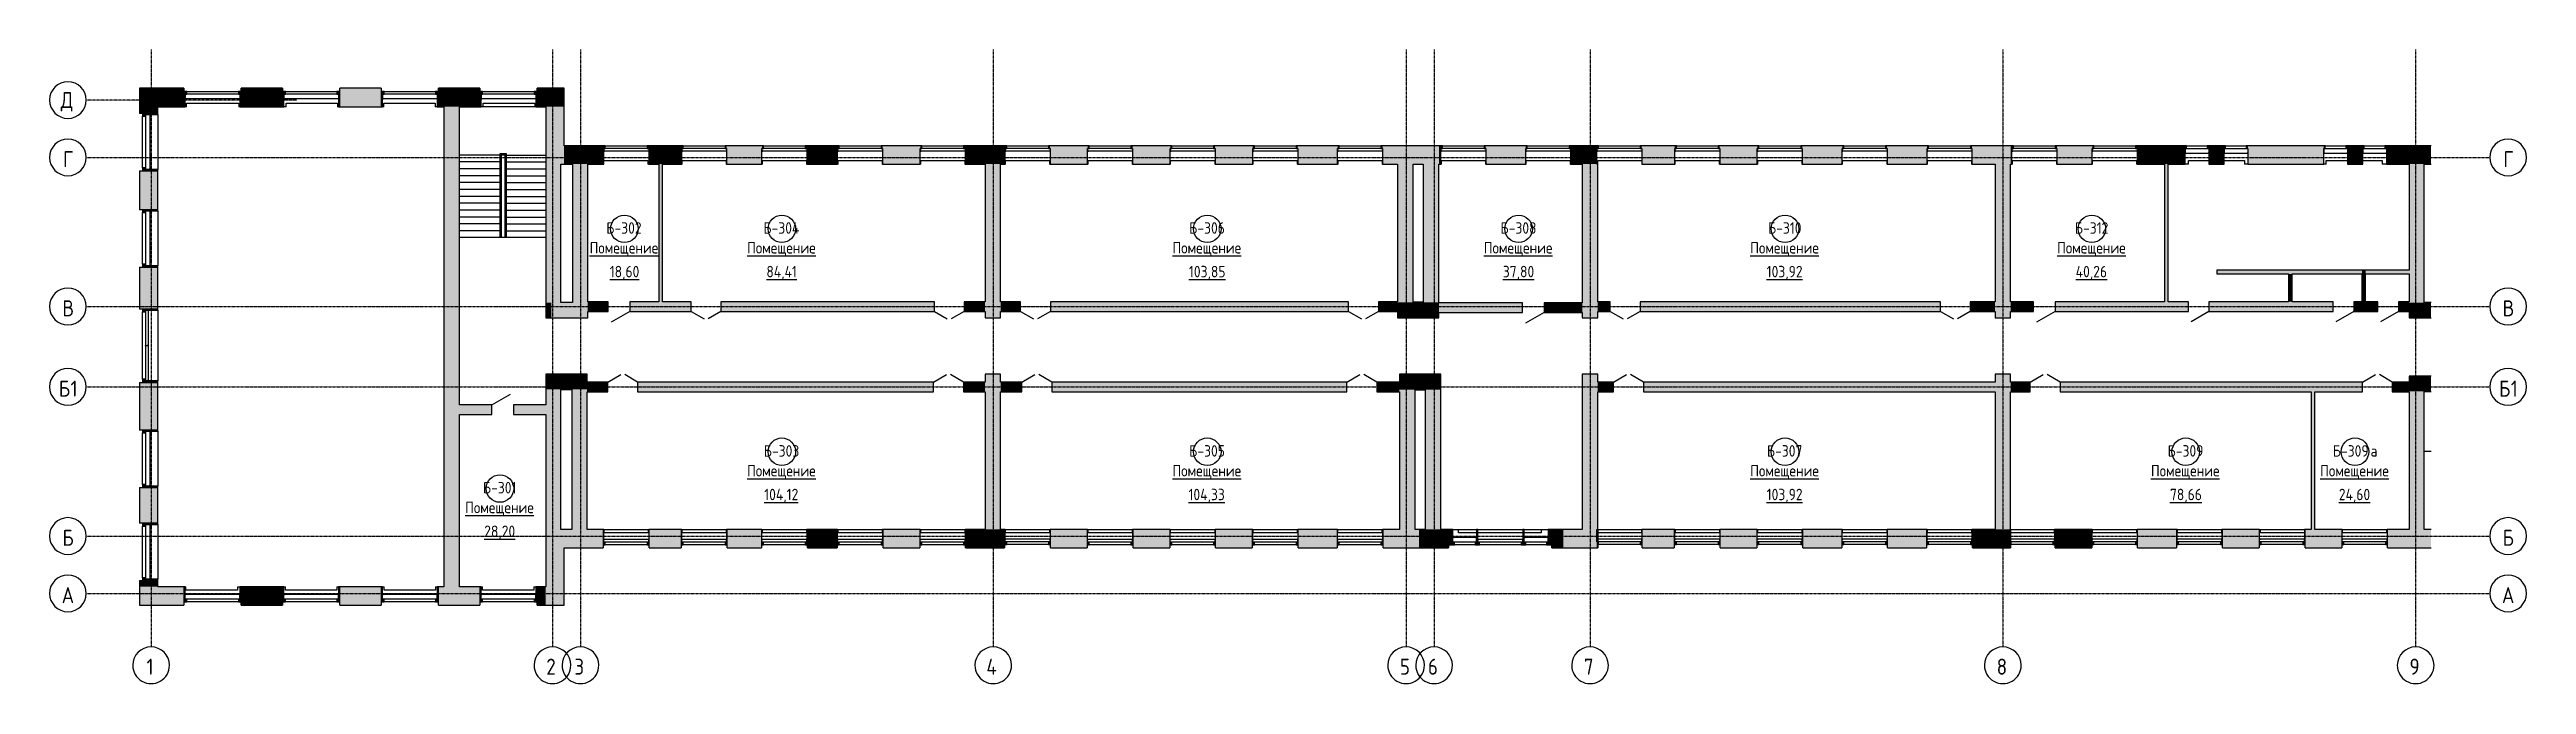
# Model space of a CAD drawing. Extents: x -4056 to 455774, y -7500 to 28668.
# Drawn here: x 231136 to 339136, y -3183 to 24484 of the extents above; entities that cross this region are included whole.
import ezdxf

# ---------------------------------------------------------------- set-up
doc = ezdxf.new("R2010")
doc.units = 0
doc.linetypes.add('ADSK_ЛИНИЯ_СЕТКИ', pattern=[21, 12, -3, 3, -3])
doc.linetypes.add('ADSK_СВЕРХУ', pattern=[4.5, 3, -1.5])
for name, color, linetype in [('ДВЕРИ', 7, 'CONTINUOUS'), ('КАРКАС_ИМПОСТ', 7, 'CONTINUOUS'), ('ЛЕСТНИЦЫ', 7, 'CONTINUOUS'), ('МАРКИ_ПОМЕЩЕНИЙ', 7, 'CONTINUOUS'), ('ОГРАЖДЕНИЕ', 7, 'CONTINUOUS'), ('ОКНА', 7, 'CONTINUOUS'), ('ОСИ', 7, 'CONTINUOUS'), ('ПАНЕЛЬ', 7, 'CONTINUOUS'), ('ПЕРЕКРЫТИЯ', 7, 'CONTINUOUS'), ('ПОРУЧНИ', 7, 'CONTINUOUS'), ('СТЕНЫ', 7, 'CONTINUOUS'), ('СТЕНЫ_РАЗРЕЗ', 7, 'CONTINUOUS')]:
    doc.layers.add(name, color=color, linetype=linetype)
doc.styles.add('GOST_COMMON', font='GOST Common.ttf', dxfattribs={"width": 0.9, "height": 500})
doc.styles.add('GOST_COMMON_1', font='GOST Common.ttf', dxfattribs={"width": 0.9, "height": 700})

msp = doc.modelspace()

# ---------------------------------------------------------------- texts
at = {"layer": 'МАРКИ_ПОМЕЩЕНИЙ', "char_height": 500, "attachment_point": 1, "style": 'GOST_COMMON'}
for s, insert, width in [('\\fGOST Common|b0|i0|c204|p34|;\\W.9;Б', (255412.449319, 16958.762592), 432.91125), ('-302', (255769.636819, 16958.762592), 1558.4805), ('\\fGOST Common|b0|i0|c204|p34|;\\W.9;Б', (262261.840657, 16958.762592), 432.91125), ('-304', (262619.028157, 16958.762592), 1601.771625), ('\\fGOST Common|b0|i0|c204|p34|;\\W.9;Б', (280827.696922, 16958.762592), 432.91125), ('-306', (281184.884422, 16958.762592), 1558.4805), ('\\fGOST Common|b0|i0|c204|p34|;\\W.9;Б', (294402.598863, 16958.762592), 432.91125), ('-308', (294759.786363, 16958.762592), 1558.4805), ('\\fGOST Common|b0|i0|c204|p34|;\\W.9;Б', (306066.429132, 16958.762592), 432.91125), ('-310', (306423.616632, 16958.762592), 1443.0375), ('\\fGOST Common|b0|i0|c204|p34|;\\W.9;Б', (319445.908905, 16958.762592), 432.91125), ('-312', (319803.096405, 16958.762592), 1443.0375), ('\\LПомещение', (254686.149319, 16096.262592), 3751.8975), ('\\LПомещение', (261552.640657, 16096.262592), 3751.8975), ('\\LПомещение', (280101.396922, 16096.262592), 3751.8975), ('\\LПомещение', (293676.298863, 16096.262592), 3751.8975), ('\\LПомещение', (305292.429132, 16096.262592), 3751.8975), ('\\LПомещение', (318671.908905, 16096.262592), 3751.8975), ('\\L18,60', (255561.849319, 15058.762592), 1630.632375), ('\\L84,41', (262392.340657, 15058.762592), 1717.214625), ('\\L103,85', (280815.996922, 15058.762592), 2020.2525), ('\\L37,80', (294504.298863, 15058.762592), 1746.075375), ('\\L103,92', (306007.029132, 15058.762592), 2020.2525), ('\\L40,26', (319481.908905, 15058.762592), 1789.3665), ('\\fGOST Common|b0|i0|c204|p34|;\\W.9;Б', (262278.940657, 7244.857), 432.91125), ('-303', (262636.128157, 7244.857), 1558.4805), ('\\fGOST Common|b0|i0|c204|p34|;\\W.9;Б', (280827.696922, 7244.857), 432.91125), ('-305', (281184.884422, 7244.857), 1558.4805), ('\\fGOST Common|b0|i0|c204|p34|;\\W.9;Б', (306018.729132, 7244.857), 432.91125), ('-307', (306375.916632, 7244.857), 1558.4805), ('\\fGOST Common|b0|i0|c204|p34|;\\W.9;Б', (323490.016955, 7244.857), 432.91125), ('-309', (323847.204455, 7244.857), 1558.4805), ('\\fGOST Common|b0|i0|c204|p34|;\\W.9;Б', (330692.504167, 7244.857), 432.91125), ('-309', (331049.691667, 7244.857), 1558.4805), ('\\fGOST Common|b0|i0|c204|p34|;\\W.9;а', (332335.566667, 7244.857), 432.91125), ('\\fGOST Common|b0|i0|c204|p34|;\\W.9;Б', (250034.488279, 5641.48561), 432.91125), ('-301', (250391.675779, 5641.48561), 1443.0375), ('\\LПомещение', (261552.640657, 6382.357), 3751.8975), ('\\LПомещение', (280101.396922, 6382.357), 3751.8975), ('\\LПомещение', (305292.429132, 6382.357), 3751.8975), ('\\LПомещение', (322763.716955, 6382.357), 3751.8975), ('\\LПомещение', (330144.404167, 6382.357), 3751.8975), ('\\LПомещение', (249260.488279, 4778.98561), 3751.8975), ('\\L104,12', (262297.840657, 5344.857), 1948.100625), ('\\L104,33', (280797.996922, 5344.857), 2063.543625), ('\\L103,92', (306007.029132, 5344.857), 2020.2525), ('\\L78,66', (323591.716955, 5344.857), 1746.075375), ('\\L24,60', (330954.404167, 5344.857), 1789.3665), ('\\L28,20', (250088.488279, 3741.48561), 1746.075375)]:
    msp.add_mtext(s, dxfattribs=dict(at, insert=insert, width=width))
at = {"layer": 'ОСИ', "char_height": 700, "attachment_point": 1, "style": 'GOST_COMMON_1'}
for s, insert, width in [('\\fGOST Common|b0|i0|c204|p34|;\\W.9;Д', (231622.310187, 22631.615975), 692.658), ('\\fGOST Common|b0|i0|c204|p34|;\\W.9;Г', (231725.880018, 20058.280013), 548.35425), ('\\fGOST Common|b0|i0|c204|p34|;\\W.9;Г', (338125.902513, 20058.280013), 548.35425), ('\\fGOST Common|b0|i0|c204|p34|;\\W.9;В', (231696.180018, 13558.280013), 620.506125), ('\\fGOST Common|b0|i0|c204|p34|;\\W.9;В', (338096.202513, 13558.280013), 620.506125), ('\\fGOST Common|b0|i0|c204|p34|;\\W.9;Б', (231541.380018, 10058.280013), 620.506125), ('\\fGOST Common|b0|i0|c204|p34|;\\W.9;1', (232053.348768, 10058.280013), 375.18975), ('\\fGOST Common|b0|i0|c204|p34|;\\W.9;Б', (337941.402513, 10058.280013), 620.506125), ('\\fGOST Common|b0|i0|c204|p34|;\\W.9;1', (338453.371263, 10058.280013), 375.18975), ('\\fGOST Common|b0|i0|c204|p34|;\\W.9;Б', (231696.180018, 3558.280013), 620.506125), ('\\fGOST Common|b0|i0|c204|p34|;\\W.9;Б', (338096.202513, 3558.280013), 620.506125), ('\\fGOST Common|b0|i0|c204|p34|;\\W.9;А', (231666.480018, 1058.280013), 692.658), ('\\fGOST Common|b0|i0|c204|p34|;\\W.9;А', (338066.502513, 1058.280013), 692.658), ('\\fGOST Common|b0|i0|c204|p34|;\\W.9;1', (235367.071771, -2059.196631), 375.18975), ('\\fGOST Common|b0|i0|c204|p34|;\\W.9;2', (252795.971771, -2059.196631), 548.35425), ('\\fGOST Common|b0|i0|c204|p34|;\\W.9;3', (254022.271771, -2059.196631), 533.923875), ('\\fGOST Common|b0|i0|c204|p34|;\\W.9;4', (271986.271771, -2059.196631), 620.506125), ('\\fGOST Common|b0|i0|c204|p34|;\\W.9;5', (290015.971771, -2059.196631), 548.35425), ('\\fGOST Common|b0|i0|c204|p34|;\\W.9;6', (291235.971771, -2059.196631), 548.35425), ('\\fGOST Common|b0|i0|c204|p34|;\\W.9;7', (298035.971771, -2059.196631), 548.35425), ('\\fGOST Common|b0|i0|c204|p34|;\\W.9;8', (316035.971771, -2059.196631), 548.35425), ('\\fGOST Common|b0|i0|c204|p34|;\\W.9;9', (334035.971771, -2059.196631), 548.35425)]:
    msp.add_mtext(s, dxfattribs=dict(at, insert=insert, width=width))

# ---------------------------------------------------------------- blocks, each defined once
blk = doc.blocks.new('*U277')
at = {"layer": 'СТЕНЫ'}
for points in [[(252774.839752, 2775.135494), (252774.839752, 3575.135494), (255279.839752, 2775.135494)], [(255279.839752, 2775.135494), (252774.839752, 3575.135494), (255279.839752, 3575.135494)], [(257279.839752, 2775.135494), (257279.839752, 3575.135494), (258679.839752, 2775.135494)], [(258679.839752, 2775.135494), (257279.839752, 3575.135494), (258679.839752, 3575.135494)], [(260679.839752, 2775.135494), (260679.839752, 3575.135494), (262179.839752, 2775.135494)], [(262179.839752, 2775.135494), (260679.839752, 3575.135494), (262179.839752, 3575.135494)], [(264179.839752, 2775.135494), (264179.839752, 3575.135494), (265479.839752, 2775.135494)], [(265479.839752, 2775.135494), (264179.839752, 3575.135494), (265479.839752, 3575.135494)], [(267479.839752, 2775.135494), (267479.839752, 3575.135494), (269079.839752, 2775.135494)], [(269079.839752, 2775.135494), (267479.839752, 3575.135494), (269079.839752, 3575.135494)], [(271079.839752, 2775.135494), (271079.839752, 3575.135494), (271926.112113, 2775.135494)], [(271926.112113, 2775.135494), (271079.839752, 3575.135494), (271926.112113, 3575.135494)], [(271926.112113, 2775.135494), (271926.112113, 3575.135494), (272779.839752, 2775.135494)], [(272779.839752, 2775.135494), (271926.112113, 3575.135494), (272779.839752, 3575.135494)], [(274779.839752, 2775.135494), (274779.839752, 3575.135494), (276379.839752, 2775.135494)], [(276379.839752, 2775.135494), (274779.839752, 3575.135494), (276379.839752, 3575.135494)], [(278379.839752, 2775.135494), (278379.839752, 3575.135494), (279979.839752, 2775.135494)], [(279979.839752, 2775.135494), (278379.839752, 3575.135494), (279979.839752, 3575.135494)], [(281979.839752, 2775.135494), (281979.839752, 3575.135494), (283579.839752, 2775.135494)], [(283579.839752, 2775.135494), (281979.839752, 3575.135494), (283579.839752, 3575.135494)], [(285579.839752, 2775.135494), (285579.839752, 3575.135494), (287279.839752, 2775.135494)], [(287279.839752, 2775.135494), (285579.839752, 3575.135494), (287279.839752, 3575.135494)], [(289279.839752, 2775.135494), (289279.839752, 3575.135494), (290841.388027, 2775.135494)], [(290841.388027, 2775.135494), (289279.839752, 3575.135494), (290841.388027, 3575.135494)], [(290841.388027, 2775.135494), (290841.388027, 3575.135494), (292134.839752, 2775.135494)], [(292134.839752, 2775.135494), (290841.388027, 3575.135494), (292134.839752, 3575.135494)], [(296634.839752, 2775.135494), (296634.839752, 3575.135494), (297146.479999, 2775.135494)], [(297146.479999, 2775.135494), (296634.839752, 3575.135494), (297146.479999, 3575.135494)], [(297146.479999, 2775.135494), (297146.479999, 3575.135494), (298599.839752, 2775.135494)], [(298599.839752, 2775.135494), (297146.479999, 3575.135494), (298599.839752, 3575.135494)], [(300579.839752, 2775.135494), (300579.839752, 3575.135494), (301979.839752, 2775.135494)], [(301979.839752, 2775.135494), (300579.839752, 3575.135494), (301979.839752, 3575.135494)], [(303979.839752, 2775.135494), (303979.839752, 3575.135494), (305579.839752, 2775.135494)], [(305579.839752, 2775.135494), (303979.839752, 3575.135494), (305579.839752, 3575.135494)], [(307579.839752, 2775.135494), (307579.839752, 3575.135494), (309279.839752, 2775.135494)], [(309279.839752, 2775.135494), (307579.839752, 3575.135494), (309279.839752, 3575.135494)], [(311279.839752, 2775.135494), (311279.839752, 3575.135494), (312979.839752, 2775.135494)], [(312979.839752, 2775.135494), (311279.839752, 3575.135494), (312979.839752, 3575.135494)], [(314979.839752, 2775.135494), (314979.839752, 3575.135494), (316061.755913, 2775.135494)], [(316061.755913, 2775.135494), (314979.839752, 3575.135494), (316061.755913, 3575.135494)], [(316061.755913, 2775.135494), (316061.755913, 3575.135494), (316599.839752, 2775.135494)], [(316599.839752, 2775.135494), (316061.755913, 3575.135494), (316599.839752, 3575.135494)], [(318579.839752, 2775.135494), (318579.839752, 3575.135494), (319214.301899, 2775.135494)], [(319214.301899, 2775.135494), (318579.839752, 3575.135494), (319214.301899, 3575.135494)], [(319214.301899, 2775.135494), (319214.301899, 3575.135494), (320179.839752, 2775.135494)], [(320179.839752, 2775.135494), (319214.301899, 3575.135494), (320179.839752, 3575.135494)], [(322179.839752, 2775.135494), (322179.839752, 3575.135494), (323879.839752, 2775.135494)], [(323879.839752, 2775.135494), (322179.839752, 3575.135494), (323879.839752, 3575.135494)], [(325879.839752, 2775.135494), (325879.839752, 3575.135494), (327479.839752, 2775.135494)], [(327479.839752, 2775.135494), (325879.839752, 3575.135494), (327479.839752, 3575.135494)], [(329479.839752, 2775.135494), (329479.839752, 3575.135494), (331079.839752, 2775.135494)], [(331079.839752, 2775.135494), (329479.839752, 3575.135494), (331079.839752, 3575.135494)], [(333079.839752, 2775.135494), (333079.839752, 3575.135494), (334977.031827, 2775.135494)], [(334977.031827, 2775.135494), (333079.839752, 3575.135494), (334977.031827, 3575.135494)], [(298599.839752, 2775.135494), (298599.839752, 3035.135494), (298644.839752, 2775.135494)], [(298644.839752, 2775.135494), (298599.839752, 3035.135494), (298644.839752, 3035.135494)], [(316599.839752, 2775.135494), (316599.839752, 3035.135494), (316644.839752, 2775.135494)], [(316644.839752, 2775.135494), (316599.839752, 3035.135494), (316644.839752, 3035.135494)]]:
    blk.add_solid(points, dxfattribs=at)
blk = doc.blocks.new('*U278')
at = {"layer": 'СТЕНЫ'}
for points in [[(252774.839752, 275.135494), (252774.839752, 2775.135494), (253010.836199, 275.135494)], [(253010.836199, 275.135494), (252774.839752, 2775.135494), (253010.836199, 2775.135494)], [(253010.836199, 275.135494), (253010.836199, 2775.135494), (253574.839752, 275.135494)], [(253574.839752, 275.135494), (253010.836199, 2775.135494), (253574.839752, 2775.135494)]]:
    blk.add_solid(points, dxfattribs=at)
blk = doc.blocks.new('*U279')
at = {"layer": 'СТЕНЫ'}
for points in [[(235054.839752, 275.135494), (235054.839752, 1075.135494), (236994.839752, 275.135494)], [(236994.839752, 275.135494), (235054.839752, 1075.135494), (236994.839752, 1075.135494)], [(239494.839752, 275.135494), (239494.839752, 1075.135494), (240400.652256, 275.135494)], [(240400.652256, 275.135494), (239494.839752, 1075.135494), (240400.652256, 1075.135494)], [(240400.652256, 275.135494), (240400.652256, 1075.135494), (241294.839752, 275.135494)], [(241294.839752, 275.135494), (240400.652256, 1075.135494), (241294.839752, 1075.135494)], [(243794.839752, 275.135494), (243794.839752, 1075.135494), (245594.839752, 275.135494)], [(245594.839752, 275.135494), (243794.839752, 1075.135494), (245594.839752, 1075.135494)], [(248094.839752, 275.135494), (248094.839752, 1075.135494), (249894.839752, 275.135494)], [(249894.839752, 275.135494), (248094.839752, 1075.135494), (249894.839752, 1075.135494)], [(252394.839752, 275.135494), (252394.839752, 1075.135494), (252774.839752, 275.135494)], [(252774.839752, 275.135494), (252394.839752, 1075.135494), (252774.839752, 1075.135494)]]:
    blk.add_solid(points, dxfattribs=at)
blk = doc.blocks.new('*U280')
at = {"layer": 'СТЕНЫ'}
for points in [[(235054.839752, 21705.135494), (235054.839752, 22795.135494), (235854.839752, 21705.135494)], [(235854.839752, 21705.135494), (235054.839752, 22795.135494), (235854.839752, 22795.135494)], [(235054.839752, 17505.135494), (235054.839752, 19205.135494), (235854.839752, 17505.135494)], [(235854.839752, 17505.135494), (235054.839752, 19205.135494), (235854.839752, 19205.135494)], [(235054.839752, 13175.135494), (235054.839752, 15005.135494), (235854.839752, 13175.135494)], [(235854.839752, 13175.135494), (235054.839752, 15005.135494), (235854.839752, 15005.135494)], [(235054.839752, 7905.135494), (235054.839752, 9975.135494), (235854.839752, 7905.135494)], [(235854.839752, 7905.135494), (235054.839752, 9975.135494), (235854.839752, 9975.135494)], [(235054.839752, 3845.135494), (235054.839752, 5405.135494), (235854.839752, 3845.135494)], [(235854.839752, 3845.135494), (235054.839752, 5405.135494), (235854.839752, 5405.135494)], [(235054.839752, 1075.135494), (235054.839752, 1345.135494), (235854.839752, 1075.135494)], [(235854.839752, 1075.135494), (235054.839752, 1345.135494), (235854.839752, 1345.135494)]]:
    blk.add_solid(points, dxfattribs=at)
blk = doc.blocks.new('*U281')
at = {"layer": 'СТЕНЫ'}
for points in [[(235854.839752, 21995.135494), (235854.839752, 22795.135494), (236994.839752, 21995.135494)], [(236994.839752, 21995.135494), (235854.839752, 22795.135494), (236994.839752, 22795.135494)], [(239494.839752, 21995.135494), (239494.839752, 22795.135494), (240400.652256, 21995.135494)], [(240400.652256, 21995.135494), (239494.839752, 22795.135494), (240400.652256, 22795.135494)], [(240400.652256, 21995.135494), (240400.652256, 22795.135494), (241294.839752, 21995.135494)], [(241294.839752, 21995.135494), (240400.652256, 22795.135494), (241294.839752, 22795.135494)], [(243794.839752, 21995.135494), (243794.839752, 22795.135494), (245594.839752, 21995.135494)], [(245594.839752, 21995.135494), (243794.839752, 22795.135494), (245594.839752, 22795.135494)], [(248094.839752, 21995.135494), (248094.839752, 22795.135494), (248334.839752, 21995.135494)], [(248334.839752, 21995.135494), (248094.839752, 22795.135494), (248334.839752, 22795.135494)], [(248334.839752, 21995.135494), (248334.839752, 22795.135494), (249014.839752, 21995.135494)], [(249014.839752, 21995.135494), (248334.839752, 22795.135494), (249014.839752, 22795.135494)], [(249014.839752, 21995.135494), (249014.839752, 22795.135494), (249894.839752, 21995.135494)], [(249894.839752, 21995.135494), (249014.839752, 22795.135494), (249894.839752, 22795.135494)], [(252394.839752, 21995.135494), (252394.839752, 22795.135494), (253010.836199, 21995.135494)], [(253010.836199, 21995.135494), (252394.839752, 22795.135494), (253010.836199, 22795.135494)], [(253010.836199, 21995.135494), (253010.836199, 22795.135494), (253574.839752, 21995.135494)], [(253574.839752, 21995.135494), (253010.836199, 22795.135494), (253574.839752, 22795.135494)]]:
    blk.add_solid(points, dxfattribs=at)
blk = doc.blocks.new('*U282')
at = {"layer": 'СТЕНЫ'}
for points in [[(252774.839752, 19495.135494), (252774.839752, 21995.135494), (253434.839752, 19495.135494)], [(253434.839752, 19495.135494), (252774.839752, 21995.135494), (253434.839752, 21995.135494)], [(253434.839752, 19495.135494), (253434.839752, 21995.135494), (253574.839752, 19495.135494)], [(253574.839752, 19495.135494), (253434.839752, 21995.135494), (253574.839752, 21995.135494)]]:
    blk.add_solid(points, dxfattribs=at)
blk = doc.blocks.new('*U283')
at = {"layer": 'СТЕНЫ'}
for points in [[(253574.839752, 19495.135494), (253574.839752, 20295.135494), (253939.839752, 19495.135494)], [(253939.839752, 19495.135494), (253574.839752, 20295.135494), (253939.839752, 20295.135494)], [(253939.839752, 19495.135494), (253939.839752, 20295.135494), (254599.839752, 19495.135494)], [(254599.839752, 19495.135494), (253939.839752, 20295.135494), (254599.839752, 20295.135494)], [(254599.839752, 19495.135494), (254599.839752, 20295.135494), (255299.839752, 19495.135494)], [(255299.839752, 19495.135494), (254599.839752, 20295.135494), (255299.839752, 20295.135494)], [(255299.839752, 20175.135494), (255299.839752, 20295.135494), (255369.839752, 20175.135494)], [(255369.839752, 20175.135494), (255299.839752, 20295.135494), (255369.839752, 20295.135494)], [(257189.839752, 20175.135494), (257189.839752, 20295.135494), (257259.839752, 20175.135494)], [(257259.839752, 20175.135494), (257189.839752, 20295.135494), (257259.839752, 20295.135494)], [(257259.839752, 19495.135494), (257259.839752, 20295.135494), (257859.839752, 19495.135494)], [(257859.839752, 19495.135494), (257259.839752, 20295.135494), (257859.839752, 20295.135494)], [(257859.839752, 19495.135494), (257859.839752, 20295.135494), (258699.839752, 19495.135494)], [(258699.839752, 19495.135494), (257859.839752, 20295.135494), (258699.839752, 20295.135494)], [(258699.839752, 20175.135494), (258699.839752, 20295.135494), (258769.839752, 20175.135494)], [(258769.839752, 20175.135494), (258699.839752, 20295.135494), (258769.839752, 20295.135494)], [(260589.839752, 20175.135494), (260589.839752, 20295.135494), (260659.839752, 20175.135494)], [(260659.839752, 20175.135494), (260589.839752, 20295.135494), (260659.839752, 20295.135494)], [(260659.839752, 19495.135494), (260659.839752, 20295.135494), (262199.839752, 19495.135494)], [(262199.839752, 19495.135494), (260659.839752, 20295.135494), (262199.839752, 20295.135494)], [(262199.839752, 20175.135494), (262199.839752, 20295.135494), (262269.839752, 20175.135494)], [(262269.839752, 20175.135494), (262199.839752, 20295.135494), (262269.839752, 20295.135494)], [(264089.839752, 20175.135494), (264089.839752, 20295.135494), (264159.839752, 20175.135494)], [(264159.839752, 20175.135494), (264089.839752, 20295.135494), (264159.839752, 20295.135494)], [(264159.839752, 19495.135494), (264159.839752, 20295.135494), (265499.839752, 19495.135494)], [(265499.839752, 19495.135494), (264159.839752, 20295.135494), (265499.839752, 20295.135494)], [(265499.839752, 20175.135494), (265499.839752, 20295.135494), (265569.839752, 20175.135494)], [(265569.839752, 20175.135494), (265499.839752, 20295.135494), (265569.839752, 20295.135494)], [(267389.839752, 20175.135494), (267389.839752, 20295.135494), (267459.839752, 20175.135494)], [(267459.839752, 20175.135494), (267389.839752, 20295.135494), (267459.839752, 20295.135494)], [(267459.839752, 19495.135494), (267459.839752, 20295.135494), (269099.839752, 19495.135494)], [(269099.839752, 19495.135494), (267459.839752, 20295.135494), (269099.839752, 20295.135494)], [(269099.839752, 20175.135494), (269099.839752, 20295.135494), (269169.839752, 20175.135494)], [(269169.839752, 20175.135494), (269099.839752, 20295.135494), (269169.839752, 20295.135494)], [(270989.839752, 20175.135494), (270989.839752, 20295.135494), (271059.839752, 20175.135494)], [(271059.839752, 20175.135494), (270989.839752, 20295.135494), (271059.839752, 20295.135494)], [(271059.839752, 19495.135494), (271059.839752, 20295.135494), (271926.112113, 19495.135494)], [(271926.112113, 19495.135494), (271059.839752, 20295.135494), (271926.112113, 20295.135494)], [(271926.112113, 19495.135494), (271926.112113, 20295.135494), (271927.339752, 19495.135494)], [(271927.339752, 19495.135494), (271926.112113, 20295.135494), (271927.339752, 20295.135494)], [(271927.339752, 19495.135494), (271927.339752, 20295.135494), (272799.839752, 19495.135494)], [(272799.839752, 19495.135494), (271927.339752, 20295.135494), (272799.839752, 20295.135494)], [(272799.839752, 20175.135494), (272799.839752, 20295.135494), (272869.839752, 20175.135494)], [(272869.839752, 20175.135494), (272799.839752, 20295.135494), (272869.839752, 20295.135494)], [(274689.839752, 20175.135494), (274689.839752, 20295.135494), (274759.839752, 20175.135494)], [(274759.839752, 20175.135494), (274689.839752, 20295.135494), (274759.839752, 20295.135494)], [(274759.839752, 19495.135494), (274759.839752, 20295.135494), (276399.839752, 19495.135494)], [(276399.839752, 19495.135494), (274759.839752, 20295.135494), (276399.839752, 20295.135494)], [(276399.839752, 20175.135494), (276399.839752, 20295.135494), (276469.839752, 20175.135494)], [(276469.839752, 20175.135494), (276399.839752, 20295.135494), (276469.839752, 20295.135494)], [(278289.839752, 20175.135494), (278289.839752, 20295.135494), (278359.839752, 20175.135494)], [(278359.839752, 20175.135494), (278289.839752, 20295.135494), (278359.839752, 20295.135494)], [(278359.839752, 19495.135494), (278359.839752, 20295.135494), (279999.839752, 19495.135494)], [(279999.839752, 19495.135494), (278359.839752, 20295.135494), (279999.839752, 20295.135494)], [(279999.839752, 20175.135494), (279999.839752, 20295.135494), (280069.839752, 20175.135494)], [(280069.839752, 20175.135494), (279999.839752, 20295.135494), (280069.839752, 20295.135494)], [(281889.839752, 20175.135494), (281889.839752, 20295.135494), (281959.839752, 20175.135494)], [(281959.839752, 20175.135494), (281889.839752, 20295.135494), (281959.839752, 20295.135494)], [(281959.839752, 19495.135494), (281959.839752, 20295.135494), (283599.839752, 19495.135494)], [(283599.839752, 19495.135494), (281959.839752, 20295.135494), (283599.839752, 20295.135494)], [(283599.839752, 20175.135494), (283599.839752, 20295.135494), (283669.839752, 20175.135494)], [(283669.839752, 20175.135494), (283599.839752, 20295.135494), (283669.839752, 20295.135494)], [(285489.839752, 20175.135494), (285489.839752, 20295.135494), (285559.839752, 20175.135494)], [(285559.839752, 20175.135494), (285489.839752, 20295.135494), (285559.839752, 20295.135494)], [(285559.839752, 19495.135494), (285559.839752, 20295.135494), (287299.839752, 19495.135494)], [(287299.839752, 19495.135494), (285559.839752, 20295.135494), (287299.839752, 20295.135494)], [(287299.839752, 20175.135494), (287299.839752, 20295.135494), (287369.839752, 20175.135494)], [(287369.839752, 20175.135494), (287299.839752, 20295.135494), (287369.839752, 20295.135494)], [(289189.839752, 20175.135494), (289189.839752, 20295.135494), (289259.839752, 20175.135494)], [(289259.839752, 20175.135494), (289189.839752, 20295.135494), (289259.839752, 20295.135494)], [(289259.839752, 19495.135494), (289259.839752, 20295.135494), (291714.839752, 19495.135494)], [(291714.839752, 19495.135494), (289259.839752, 20295.135494), (291714.839752, 20295.135494)], [(291714.839752, 19495.135494), (291714.839752, 20295.135494), (291799.839752, 19495.135494)], [(291799.839752, 19495.135494), (291714.839752, 20295.135494), (291799.839752, 20295.135494)], [(291799.839752, 20175.135494), (291799.839752, 20295.135494), (291869.839752, 20175.135494)], [(291869.839752, 20175.135494), (291799.839752, 20295.135494), (291869.839752, 20295.135494)], [(293689.839752, 20175.135494), (293689.839752, 20295.135494), (293759.839752, 20175.135494)], [(293759.839752, 20175.135494), (293689.839752, 20295.135494), (293759.839752, 20295.135494)], [(293759.839752, 19495.135494), (293759.839752, 20295.135494), (295499.839752, 19495.135494)], [(295499.839752, 19495.135494), (293759.839752, 20295.135494), (295499.839752, 20295.135494)], [(295499.839752, 20175.135494), (295499.839752, 20295.135494), (295569.839752, 20175.135494)], [(295569.839752, 20175.135494), (295499.839752, 20295.135494), (295569.839752, 20295.135494)], [(297389.839752, 20175.135494), (297389.839752, 20295.135494), (297459.839752, 20175.135494)], [(297459.839752, 20175.135494), (297389.839752, 20295.135494), (297459.839752, 20295.135494)], [(297459.839752, 19495.135494), (297459.839752, 20295.135494), (298599.839752, 19495.135494)], [(298599.839752, 19495.135494), (297459.839752, 20295.135494), (298599.839752, 20295.135494)], [(298599.839752, 20175.135494), (298599.839752, 20295.135494), (298669.839752, 20175.135494)], [(298669.839752, 20175.135494), (298599.839752, 20295.135494), (298669.839752, 20295.135494)], [(300489.839752, 20175.135494), (300489.839752, 20295.135494), (300559.839752, 20175.135494)], [(300559.839752, 20175.135494), (300489.839752, 20295.135494), (300559.839752, 20295.135494)], [(300559.839752, 19495.135494), (300559.839752, 20295.135494), (301999.839752, 19495.135494)], [(301999.839752, 19495.135494), (300559.839752, 20295.135494), (301999.839752, 20295.135494)], [(301999.839752, 20175.135494), (301999.839752, 20295.135494), (302069.839752, 20175.135494)], [(302069.839752, 20175.135494), (301999.839752, 20295.135494), (302069.839752, 20295.135494)], [(303889.839752, 20175.135494), (303889.839752, 20295.135494), (303959.839752, 20175.135494)], [(303959.839752, 20175.135494), (303889.839752, 20295.135494), (303959.839752, 20295.135494)], [(303959.839752, 19495.135494), (303959.839752, 20295.135494), (305599.839752, 19495.135494)], [(305599.839752, 19495.135494), (303959.839752, 20295.135494), (305599.839752, 20295.135494)], [(305599.839752, 20175.135494), (305599.839752, 20295.135494), (305669.839752, 20175.135494)], [(305669.839752, 20175.135494), (305599.839752, 20295.135494), (305669.839752, 20295.135494)], [(307489.839752, 20175.135494), (307489.839752, 20295.135494), (307559.839752, 20175.135494)], [(307559.839752, 20175.135494), (307489.839752, 20295.135494), (307559.839752, 20295.135494)], [(307559.839752, 19495.135494), (307559.839752, 20295.135494), (309299.839752, 19495.135494)], [(309299.839752, 19495.135494), (307559.839752, 20295.135494), (309299.839752, 20295.135494)], [(309299.839752, 20175.135494), (309299.839752, 20295.135494), (309369.839752, 20175.135494)], [(309369.839752, 20175.135494), (309299.839752, 20295.135494), (309369.839752, 20295.135494)], [(311189.839752, 20175.135494), (311189.839752, 20295.135494), (311259.839752, 20175.135494)], [(311259.839752, 20175.135494), (311189.839752, 20295.135494), (311259.839752, 20295.135494)], [(311259.839752, 19495.135494), (311259.839752, 20295.135494), (312999.839752, 19495.135494)], [(312999.839752, 19495.135494), (311259.839752, 20295.135494), (312999.839752, 20295.135494)], [(312999.839752, 20175.135494), (312999.839752, 20295.135494), (313069.839752, 20175.135494)], [(313069.839752, 20175.135494), (312999.839752, 20295.135494), (313069.839752, 20295.135494)], [(314889.839752, 20175.135494), (314889.839752, 20295.135494), (314959.839752, 20175.135494)], [(314959.839752, 20175.135494), (314889.839752, 20295.135494), (314959.839752, 20295.135494)], [(314959.839752, 19495.135494), (314959.839752, 20295.135494), (316644.839752, 19495.135494)], [(316644.839752, 19495.135494), (314959.839752, 20295.135494), (316644.839752, 20295.135494)], [(316644.839752, 19495.135494), (316644.839752, 20295.135494), (316699.839752, 19495.135494)], [(316699.839752, 19495.135494), (316644.839752, 20295.135494), (316699.839752, 20295.135494)], [(316699.839752, 20175.135494), (316699.839752, 20295.135494), (316769.839752, 20175.135494)], [(316769.839752, 20175.135494), (316699.839752, 20295.135494), (316769.839752, 20295.135494)], [(318589.839752, 20175.135494), (318589.839752, 20295.135494), (318659.839752, 20175.135494)], [(318659.839752, 20175.135494), (318589.839752, 20295.135494), (318659.839752, 20295.135494)], [(318659.839752, 19495.135494), (318659.839752, 20295.135494), (320199.839752, 19495.135494)], [(320199.839752, 19495.135494), (318659.839752, 20295.135494), (320199.839752, 20295.135494)], [(320199.839752, 20175.135494), (320199.839752, 20295.135494), (320269.839752, 20175.135494)], [(320269.839752, 20175.135494), (320199.839752, 20295.135494), (320269.839752, 20295.135494)], [(322089.839752, 20175.135494), (322089.839752, 20295.135494), (322159.839752, 20175.135494)], [(322159.839752, 20175.135494), (322089.839752, 20295.135494), (322159.839752, 20295.135494)], [(322159.839752, 19495.135494), (322159.839752, 20295.135494), (323354.839752, 19495.135494)], [(323354.839752, 19495.135494), (322159.839752, 20295.135494), (323354.839752, 20295.135494)], [(323354.839752, 19495.135494), (323354.839752, 20295.135494), (323514.839752, 19495.135494)], [(323514.839752, 19495.135494), (323354.839752, 20295.135494), (323514.839752, 20295.135494)], [(323514.839752, 19495.135494), (323514.839752, 20295.135494), (324249.839752, 19495.135494)], [(324249.839752, 19495.135494), (323514.839752, 20295.135494), (324249.839752, 20295.135494)], [(324249.839752, 20175.135494), (324249.839752, 20295.135494), (324319.839752, 20175.135494)], [(324319.839752, 20175.135494), (324249.839752, 20295.135494), (324319.839752, 20295.135494)], [(325219.839752, 20175.135494), (325219.839752, 20295.135494), (325289.839752, 20175.135494)], [(325289.839752, 20175.135494), (325219.839752, 20295.135494), (325289.839752, 20295.135494)], [(325289.839752, 19495.135494), (325289.839752, 20295.135494), (325949.839752, 19495.135494)], [(325949.839752, 19495.135494), (325289.839752, 20295.135494), (325949.839752, 20295.135494)], [(325949.839752, 20175.135494), (325949.839752, 20295.135494), (326019.839752, 20175.135494)], [(326019.839752, 20175.135494), (325949.839752, 20295.135494), (326019.839752, 20295.135494)], [(326919.839752, 20175.135494), (326919.839752, 20295.135494), (326989.839752, 20175.135494)], [(326989.839752, 20175.135494), (326919.839752, 20295.135494), (326989.839752, 20295.135494)], [(326989.839752, 19495.135494), (326989.839752, 20295.135494), (330294.839752, 19495.135494)], [(330294.839752, 19495.135494), (326989.839752, 20295.135494), (330294.839752, 20295.135494)], [(330294.839752, 20175.135494), (330294.839752, 20295.135494), (330364.839752, 20175.135494)], [(330364.839752, 20175.135494), (330294.839752, 20295.135494), (330364.839752, 20295.135494)], [(331264.839752, 20175.135494), (331264.839752, 20295.135494), (331334.839752, 20175.135494)], [(331334.839752, 20175.135494), (331264.839752, 20295.135494), (331334.839752, 20295.135494)], [(331334.839752, 19495.135494), (331334.839752, 20295.135494), (331994.839752, 19495.135494)], [(331994.839752, 19495.135494), (331334.839752, 20295.135494), (331994.839752, 20295.135494)], [(331994.839752, 20175.135494), (331994.839752, 20295.135494), (332064.839752, 20175.135494)], [(332064.839752, 20175.135494), (331994.839752, 20295.135494), (332064.839752, 20295.135494)], [(332964.839752, 20175.135494), (332964.839752, 20295.135494), (333034.839752, 20175.135494)], [(333034.839752, 20175.135494), (332964.839752, 20295.135494), (333034.839752, 20295.135494)], [(333034.839752, 19495.135494), (333034.839752, 20295.135494), (334014.839752, 19495.135494)], [(334014.839752, 19495.135494), (333034.839752, 20295.135494), (334014.839752, 20295.135494)], [(334014.839752, 19495.135494), (334014.839752, 20295.135494), (334674.839752, 19495.135494)], [(334674.839752, 19495.135494), (334014.839752, 20295.135494), (334674.839752, 20295.135494)], [(334674.839752, 19495.135494), (334674.839752, 20295.135494), (334977.031827, 19495.135494)], [(334977.031827, 19495.135494), (334674.839752, 20295.135494), (334977.031827, 20295.135494)]]:
    blk.add_solid(points, dxfattribs=at)
blk = doc.blocks.new('*U284')
at = {"layer": 'СТЕНЫ'}
for points in [[(334014.839752, 13456.085928), (334014.839752, 19495.135494), (334674.839752, 13456.085928)], [(334674.839752, 13456.085928), (334014.839752, 19495.135494), (334674.839752, 19495.135494)]]:
    blk.add_solid(points, dxfattribs=at)
blk = doc.blocks.new('*U285')
at = {"layer": 'СТЕНЫ'}
for points in [[(334014.839752, 12796.085928), (334014.839752, 13456.085928), (334977.031827, 12796.085928)], [(334977.031827, 12796.085928), (334014.839752, 13456.085928), (334977.031827, 13456.085928)]]:
    blk.add_solid(points, dxfattribs=at)
blk = doc.blocks.new('*U286')
at = {"layer": 'СТЕНЫ'}
for points in [[(334014.839752, 3575.135494), (334014.839752, 9585.135494), (334674.839752, 3575.135494)], [(334674.839752, 3575.135494), (334014.839752, 9585.135494), (334674.839752, 9585.135494)]]:
    blk.add_solid(points, dxfattribs=at)
blk = doc.blocks.new('*U287')
at = {"layer": 'СТЕНЫ'}
for points in [[(334014.839752, 9585.135494), (334014.839752, 10245.135494), (334674.839752, 9585.135494)], [(334674.839752, 9585.135494), (334014.839752, 10245.135494), (334674.839752, 10245.135494)], [(334674.839752, 9585.135494), (334674.839752, 10245.135494), (334977.031827, 9585.135494)], [(334977.031827, 9585.135494), (334674.839752, 10245.135494), (334977.031827, 10245.135494)]]:
    blk.add_solid(points, dxfattribs=at)
blk = doc.blocks.new('*U288')
at = {"layer": 'СТЕНЫ'}
for points in [[(252774.839752, 3575.135494), (252774.839752, 9676.085928), (253010.836199, 3575.135494)], [(253010.836199, 3575.135494), (252774.839752, 9676.085928), (253010.836199, 9676.085928)], [(253010.836199, 3575.135494), (253010.836199, 9676.085928), (253434.839752, 3575.135494)], [(253434.839752, 3575.135494), (253010.836199, 9676.085928), (253434.839752, 9676.085928)]]:
    blk.add_solid(points, dxfattribs=at)
blk = doc.blocks.new('*U289')
at = {"layer": 'СТЕНЫ'}
for points in [[(253914.839752, 3575.135494), (253914.839752, 9676.085928), (254574.839752, 3575.135494)], [(254574.839752, 3575.135494), (253914.839752, 9676.085928), (254574.839752, 9676.085928)]]:
    blk.add_solid(points, dxfattribs=at)
blk = doc.blocks.new('*U290')
at = {"layer": 'СТЕНЫ'}
for points in [[(252774.839752, 9676.085928), (252774.839752, 10336.085928), (253914.839752, 9676.085928)], [(253914.839752, 9676.085928), (252774.839752, 10336.085928), (253914.839752, 10336.085928)], [(253914.839752, 9676.085928), (253914.839752, 10336.085928), (254574.839752, 9676.085928)], [(254574.839752, 9676.085928), (253914.839752, 10336.085928), (254574.839752, 10336.085928)]]:
    blk.add_solid(points, dxfattribs=at)
blk = doc.blocks.new('*U291')
at = {"layer": 'СТЕНЫ'}
for points in [[(252774.839752, 13456.085928), (252774.839752, 19495.135494), (253010.836199, 13456.085928)], [(253010.836199, 13456.085928), (252774.839752, 19495.135494), (253010.836199, 19495.135494)], [(253010.836199, 13456.085928), (253010.836199, 19495.135494), (253434.839752, 13456.085928)], [(253434.839752, 13456.085928), (253010.836199, 19495.135494), (253434.839752, 19495.135494)]]:
    blk.add_solid(points, dxfattribs=at)
blk = doc.blocks.new('*U292')
at = {"layer": 'СТЕНЫ'}
for points in [[(253939.839752, 13456.085928), (253939.839752, 19495.135494), (254599.839752, 13456.085928)], [(254599.839752, 13456.085928), (253939.839752, 19495.135494), (254599.839752, 19495.135494)]]:
    blk.add_solid(points, dxfattribs=at)
blk = doc.blocks.new('*U293')
at = {"layer": 'СТЕНЫ'}
for points in [[(252774.839752, 12796.085928), (252774.839752, 13456.085928), (253010.836199, 12796.085928)], [(253010.836199, 12796.085928), (252774.839752, 13456.085928), (253010.836199, 13456.085928)], [(253010.836199, 12796.085928), (253010.836199, 13456.085928), (254599.839752, 12796.085928)], [(254599.839752, 12796.085928), (253010.836199, 13456.085928), (254599.839752, 13456.085928)]]:
    blk.add_solid(points, dxfattribs=at)
blk = doc.blocks.new('*U294')
at = {"layer": 'СТЕНЫ'}
for points in [[(331079.839752, 2915.135494), (331079.839752, 3575.135494), (331099.839752, 2915.135494)], [(331099.839752, 2915.135494), (331079.839752, 3575.135494), (331099.839752, 3575.135494)], [(333059.839752, 2915.135494), (333059.839752, 3575.135494), (333079.839752, 2915.135494)], [(333079.839752, 2915.135494), (333059.839752, 3575.135494), (333079.839752, 3575.135494)], [(331099.839752, 2915.135494), (331099.839752, 3035.135494), (331169.839752, 2915.135494)], [(331169.839752, 2915.135494), (331099.839752, 3035.135494), (331169.839752, 3035.135494)], [(332989.839752, 2915.135494), (332989.839752, 3035.135494), (333059.839752, 2915.135494)], [(333059.839752, 2915.135494), (332989.839752, 3035.135494), (333059.839752, 3035.135494)]]:
    blk.add_solid(points, dxfattribs=at)
blk = doc.blocks.new('*U295')
at = {"layer": 'СТЕНЫ'}
for points in [[(327479.839752, 2915.135494), (327479.839752, 3575.135494), (327499.839752, 2915.135494)], [(327499.839752, 2915.135494), (327479.839752, 3575.135494), (327499.839752, 3575.135494)], [(329459.839752, 2915.135494), (329459.839752, 3575.135494), (329479.839752, 2915.135494)], [(329479.839752, 2915.135494), (329459.839752, 3575.135494), (329479.839752, 3575.135494)], [(327499.839752, 2915.135494), (327499.839752, 3035.135494), (327569.839752, 2915.135494)], [(327569.839752, 2915.135494), (327499.839752, 3035.135494), (327569.839752, 3035.135494)], [(329389.839752, 2915.135494), (329389.839752, 3035.135494), (329459.839752, 2915.135494)], [(329459.839752, 2915.135494), (329389.839752, 3035.135494), (329459.839752, 3035.135494)]]:
    blk.add_solid(points, dxfattribs=at)
blk = doc.blocks.new('*U296')
at = {"layer": 'СТЕНЫ'}
for points in [[(323879.839752, 2915.135494), (323879.839752, 3575.135494), (323899.839752, 2915.135494)], [(323899.839752, 2915.135494), (323879.839752, 3575.135494), (323899.839752, 3575.135494)], [(325859.839752, 2915.135494), (325859.839752, 3575.135494), (325879.839752, 2915.135494)], [(325879.839752, 2915.135494), (325859.839752, 3575.135494), (325879.839752, 3575.135494)], [(323899.839752, 2915.135494), (323899.839752, 3035.135494), (323969.839752, 2915.135494)], [(323969.839752, 2915.135494), (323899.839752, 3035.135494), (323969.839752, 3035.135494)], [(325789.839752, 2915.135494), (325789.839752, 3035.135494), (325859.839752, 2915.135494)], [(325859.839752, 2915.135494), (325789.839752, 3035.135494), (325859.839752, 3035.135494)]]:
    blk.add_solid(points, dxfattribs=at)
blk = doc.blocks.new('*U297')
at = {"layer": 'СТЕНЫ'}
for points in [[(320179.839752, 2915.135494), (320179.839752, 3575.135494), (320199.839752, 2915.135494)], [(320199.839752, 2915.135494), (320179.839752, 3575.135494), (320199.839752, 3575.135494)], [(322159.839752, 2915.135494), (322159.839752, 3575.135494), (322179.839752, 2915.135494)], [(322179.839752, 2915.135494), (322159.839752, 3575.135494), (322179.839752, 3575.135494)], [(320199.839752, 2915.135494), (320199.839752, 3035.135494), (320269.839752, 2915.135494)], [(320269.839752, 2915.135494), (320199.839752, 3035.135494), (320269.839752, 3035.135494)], [(322089.839752, 2915.135494), (322089.839752, 3035.135494), (322159.839752, 2915.135494)], [(322159.839752, 2915.135494), (322089.839752, 3035.135494), (322159.839752, 3035.135494)]]:
    blk.add_solid(points, dxfattribs=at)
blk = doc.blocks.new('*U298')
at = {"layer": 'СТЕНЫ'}
for points in [[(318559.839752, 2915.135494), (318559.839752, 3575.135494), (318579.839752, 2915.135494)], [(318579.839752, 2915.135494), (318559.839752, 3575.135494), (318579.839752, 3575.135494)], [(316644.839752, 2915.135494), (316644.839752, 3035.135494), (316669.839752, 2915.135494)], [(316669.839752, 2915.135494), (316644.839752, 3035.135494), (316669.839752, 3035.135494)], [(318489.839752, 2915.135494), (318489.839752, 3035.135494), (318559.839752, 2915.135494)], [(318559.839752, 2915.135494), (318489.839752, 3035.135494), (318559.839752, 3035.135494)]]:
    blk.add_solid(points, dxfattribs=at)
blk = doc.blocks.new('*U299')
at = {"layer": 'СТЕНЫ'}
for points in [[(312979.839752, 2915.135494), (312979.839752, 3575.135494), (312999.839752, 2915.135494)], [(312999.839752, 2915.135494), (312979.839752, 3575.135494), (312999.839752, 3575.135494)], [(314959.839752, 2915.135494), (314959.839752, 3575.135494), (314979.839752, 2915.135494)], [(314979.839752, 2915.135494), (314959.839752, 3575.135494), (314979.839752, 3575.135494)], [(312999.839752, 2915.135494), (312999.839752, 3035.135494), (313069.839752, 2915.135494)], [(313069.839752, 2915.135494), (312999.839752, 3035.135494), (313069.839752, 3035.135494)], [(314889.839752, 2915.135494), (314889.839752, 3035.135494), (314959.839752, 2915.135494)], [(314959.839752, 2915.135494), (314889.839752, 3035.135494), (314959.839752, 3035.135494)]]:
    blk.add_solid(points, dxfattribs=at)
blk = doc.blocks.new('*U300')
at = {"layer": 'СТЕНЫ'}
for points in [[(309279.839752, 2915.135494), (309279.839752, 3575.135494), (309299.839752, 2915.135494)], [(309299.839752, 2915.135494), (309279.839752, 3575.135494), (309299.839752, 3575.135494)], [(311259.839752, 2915.135494), (311259.839752, 3575.135494), (311279.839752, 2915.135494)], [(311279.839752, 2915.135494), (311259.839752, 3575.135494), (311279.839752, 3575.135494)], [(309299.839752, 2915.135494), (309299.839752, 3035.135494), (309369.839752, 2915.135494)], [(309369.839752, 2915.135494), (309299.839752, 3035.135494), (309369.839752, 3035.135494)], [(311189.839752, 2915.135494), (311189.839752, 3035.135494), (311259.839752, 2915.135494)], [(311259.839752, 2915.135494), (311189.839752, 3035.135494), (311259.839752, 3035.135494)]]:
    blk.add_solid(points, dxfattribs=at)
blk = doc.blocks.new('*U301')
at = {"layer": 'СТЕНЫ'}
for points in [[(305579.839752, 2915.135494), (305579.839752, 3575.135494), (305599.839752, 2915.135494)], [(305599.839752, 2915.135494), (305579.839752, 3575.135494), (305599.839752, 3575.135494)], [(307559.839752, 2915.135494), (307559.839752, 3575.135494), (307579.839752, 2915.135494)], [(307579.839752, 2915.135494), (307559.839752, 3575.135494), (307579.839752, 3575.135494)], [(305599.839752, 2915.135494), (305599.839752, 3035.135494), (305669.839752, 2915.135494)], [(305669.839752, 2915.135494), (305599.839752, 3035.135494), (305669.839752, 3035.135494)], [(307489.839752, 2915.135494), (307489.839752, 3035.135494), (307559.839752, 2915.135494)], [(307559.839752, 2915.135494), (307489.839752, 3035.135494), (307559.839752, 3035.135494)]]:
    blk.add_solid(points, dxfattribs=at)
blk = doc.blocks.new('*U302')
at = {"layer": 'СТЕНЫ'}
for points in [[(301979.839752, 2915.135494), (301979.839752, 3575.135494), (301999.839752, 2915.135494)], [(301999.839752, 2915.135494), (301979.839752, 3575.135494), (301999.839752, 3575.135494)], [(303959.839752, 2915.135494), (303959.839752, 3575.135494), (303979.839752, 2915.135494)], [(303979.839752, 2915.135494), (303959.839752, 3575.135494), (303979.839752, 3575.135494)], [(301999.839752, 2915.135494), (301999.839752, 3035.135494), (302069.839752, 2915.135494)], [(302069.839752, 2915.135494), (301999.839752, 3035.135494), (302069.839752, 3035.135494)], [(303889.839752, 2915.135494), (303889.839752, 3035.135494), (303959.839752, 2915.135494)], [(303959.839752, 2915.135494), (303889.839752, 3035.135494), (303959.839752, 3035.135494)]]:
    blk.add_solid(points, dxfattribs=at)
blk = doc.blocks.new('*U303')
at = {"layer": 'СТЕНЫ'}
for points in [[(300559.839752, 2915.135494), (300559.839752, 3575.135494), (300579.839752, 2915.135494)], [(300579.839752, 2915.135494), (300559.839752, 3575.135494), (300579.839752, 3575.135494)], [(298644.839752, 2915.135494), (298644.839752, 3035.135494), (298669.839752, 2915.135494)], [(298669.839752, 2915.135494), (298644.839752, 3035.135494), (298669.839752, 3035.135494)], [(300489.839752, 2915.135494), (300489.839752, 3035.135494), (300559.839752, 2915.135494)], [(300559.839752, 2915.135494), (300489.839752, 3035.135494), (300559.839752, 3035.135494)]]:
    blk.add_solid(points, dxfattribs=at)
blk = doc.blocks.new('*U304')
at = {"layer": 'СТЕНЫ'}
for points in [[(287279.839752, 2895.135494), (287279.839752, 3575.135494), (287299.839752, 2895.135494)], [(287299.839752, 2895.135494), (287279.839752, 3575.135494), (287299.839752, 3575.135494)], [(289259.839752, 2895.135494), (289259.839752, 3575.135494), (289279.839752, 2895.135494)], [(289279.839752, 2895.135494), (289259.839752, 3575.135494), (289279.839752, 3575.135494)], [(287299.839752, 2895.135494), (287299.839752, 3015.135494), (287369.839752, 2895.135494)], [(287369.839752, 2895.135494), (287299.839752, 3015.135494), (287369.839752, 3015.135494)], [(289189.839752, 2895.135494), (289189.839752, 3015.135494), (289259.839752, 2895.135494)], [(289259.839752, 2895.135494), (289189.839752, 3015.135494), (289259.839752, 3015.135494)]]:
    blk.add_solid(points, dxfattribs=at)
blk = doc.blocks.new('*U305')
at = {"layer": 'СТЕНЫ'}
for points in [[(283579.839752, 2895.135494), (283579.839752, 3575.135494), (283599.839752, 2895.135494)], [(283599.839752, 2895.135494), (283579.839752, 3575.135494), (283599.839752, 3575.135494)], [(285559.839752, 2895.135494), (285559.839752, 3575.135494), (285579.839752, 2895.135494)], [(285579.839752, 2895.135494), (285559.839752, 3575.135494), (285579.839752, 3575.135494)], [(283599.839752, 2895.135494), (283599.839752, 3015.135494), (283669.839752, 2895.135494)], [(283669.839752, 2895.135494), (283599.839752, 3015.135494), (283669.839752, 3015.135494)], [(285489.839752, 2895.135494), (285489.839752, 3015.135494), (285559.839752, 2895.135494)], [(285559.839752, 2895.135494), (285489.839752, 3015.135494), (285559.839752, 3015.135494)]]:
    blk.add_solid(points, dxfattribs=at)
blk = doc.blocks.new('*U306')
at = {"layer": 'СТЕНЫ'}
for points in [[(279979.839752, 2895.135494), (279979.839752, 3575.135494), (279999.839752, 2895.135494)], [(279999.839752, 2895.135494), (279979.839752, 3575.135494), (279999.839752, 3575.135494)], [(281959.839752, 2895.135494), (281959.839752, 3575.135494), (281979.839752, 2895.135494)], [(281979.839752, 2895.135494), (281959.839752, 3575.135494), (281979.839752, 3575.135494)], [(279999.839752, 2895.135494), (279999.839752, 3015.135494), (280069.839752, 2895.135494)], [(280069.839752, 2895.135494), (279999.839752, 3015.135494), (280069.839752, 3015.135494)], [(281889.839752, 2895.135494), (281889.839752, 3015.135494), (281959.839752, 2895.135494)], [(281959.839752, 2895.135494), (281889.839752, 3015.135494), (281959.839752, 3015.135494)]]:
    blk.add_solid(points, dxfattribs=at)
blk = doc.blocks.new('*U307')
at = {"layer": 'СТЕНЫ'}
for points in [[(276379.839752, 2895.135494), (276379.839752, 3575.135494), (276399.839752, 2895.135494)], [(276399.839752, 2895.135494), (276379.839752, 3575.135494), (276399.839752, 3575.135494)], [(278359.839752, 2895.135494), (278359.839752, 3575.135494), (278379.839752, 2895.135494)], [(278379.839752, 2895.135494), (278359.839752, 3575.135494), (278379.839752, 3575.135494)], [(276399.839752, 2895.135494), (276399.839752, 3015.135494), (276469.839752, 2895.135494)], [(276469.839752, 2895.135494), (276399.839752, 3015.135494), (276469.839752, 3015.135494)], [(278289.839752, 2895.135494), (278289.839752, 3015.135494), (278359.839752, 2895.135494)], [(278359.839752, 2895.135494), (278289.839752, 3015.135494), (278359.839752, 3015.135494)]]:
    blk.add_solid(points, dxfattribs=at)
blk = doc.blocks.new('*U308')
at = {"layer": 'СТЕНЫ'}
for points in [[(272779.839752, 2915.135494), (272779.839752, 3575.135494), (272799.839752, 2915.135494)], [(272799.839752, 2915.135494), (272779.839752, 3575.135494), (272799.839752, 3575.135494)], [(274759.839752, 2915.135494), (274759.839752, 3575.135494), (274779.839752, 2915.135494)], [(274779.839752, 2915.135494), (274759.839752, 3575.135494), (274779.839752, 3575.135494)], [(272799.839752, 2915.135494), (272799.839752, 3035.135494), (272869.839752, 2915.135494)], [(272869.839752, 2915.135494), (272799.839752, 3035.135494), (272869.839752, 3035.135494)], [(274689.839752, 2915.135494), (274689.839752, 3035.135494), (274759.839752, 2915.135494)], [(274759.839752, 2915.135494), (274689.839752, 3035.135494), (274759.839752, 3035.135494)]]:
    blk.add_solid(points, dxfattribs=at)
blk = doc.blocks.new('*U309')
at = {"layer": 'СТЕНЫ'}
for points in [[(269079.839752, 2895.135494), (269079.839752, 3575.135494), (269099.839752, 2895.135494)], [(269099.839752, 2895.135494), (269079.839752, 3575.135494), (269099.839752, 3575.135494)], [(271059.839752, 2895.135494), (271059.839752, 3575.135494), (271079.839752, 2895.135494)], [(271079.839752, 2895.135494), (271059.839752, 3575.135494), (271079.839752, 3575.135494)], [(269099.839752, 2895.135494), (269099.839752, 3015.135494), (269169.839752, 2895.135494)], [(269169.839752, 2895.135494), (269099.839752, 3015.135494), (269169.839752, 3015.135494)], [(270989.839752, 2895.135494), (270989.839752, 3015.135494), (271059.839752, 2895.135494)], [(271059.839752, 2895.135494), (270989.839752, 3015.135494), (271059.839752, 3015.135494)]]:
    blk.add_solid(points, dxfattribs=at)
blk = doc.blocks.new('*U310')
at = {"layer": 'СТЕНЫ'}
for points in [[(265479.839752, 2895.135494), (265479.839752, 3575.135494), (265499.839752, 2895.135494)], [(265499.839752, 2895.135494), (265479.839752, 3575.135494), (265499.839752, 3575.135494)], [(267459.839752, 2895.135494), (267459.839752, 3575.135494), (267479.839752, 2895.135494)], [(267479.839752, 2895.135494), (267459.839752, 3575.135494), (267479.839752, 3575.135494)], [(265499.839752, 2895.135494), (265499.839752, 3015.135494), (265569.839752, 2895.135494)], [(265569.839752, 2895.135494), (265499.839752, 3015.135494), (265569.839752, 3015.135494)], [(267389.839752, 2895.135494), (267389.839752, 3015.135494), (267459.839752, 2895.135494)], [(267459.839752, 2895.135494), (267389.839752, 3015.135494), (267459.839752, 3015.135494)]]:
    blk.add_solid(points, dxfattribs=at)
blk = doc.blocks.new('*U311')
at = {"layer": 'СТЕНЫ'}
for points in [[(262179.839752, 2895.135494), (262179.839752, 3575.135494), (262199.839752, 2895.135494)], [(262199.839752, 2895.135494), (262179.839752, 3575.135494), (262199.839752, 3575.135494)], [(264159.839752, 2895.135494), (264159.839752, 3575.135494), (264179.839752, 2895.135494)], [(264179.839752, 2895.135494), (264159.839752, 3575.135494), (264179.839752, 3575.135494)], [(262199.839752, 2895.135494), (262199.839752, 3015.135494), (262269.839752, 2895.135494)], [(262269.839752, 2895.135494), (262199.839752, 3015.135494), (262269.839752, 3015.135494)], [(264089.839752, 2895.135494), (264089.839752, 3015.135494), (264159.839752, 2895.135494)], [(264159.839752, 2895.135494), (264089.839752, 3015.135494), (264159.839752, 3015.135494)]]:
    blk.add_solid(points, dxfattribs=at)
blk = doc.blocks.new('*U312')
at = {"layer": 'СТЕНЫ'}
for points in [[(258679.839752, 2895.135494), (258679.839752, 3575.135494), (258699.839752, 2895.135494)], [(258699.839752, 2895.135494), (258679.839752, 3575.135494), (258699.839752, 3575.135494)], [(260659.839752, 2895.135494), (260659.839752, 3575.135494), (260679.839752, 2895.135494)], [(260679.839752, 2895.135494), (260659.839752, 3575.135494), (260679.839752, 3575.135494)], [(258699.839752, 2895.135494), (258699.839752, 3015.135494), (258769.839752, 2895.135494)], [(258769.839752, 2895.135494), (258699.839752, 3015.135494), (258769.839752, 3015.135494)], [(260589.839752, 2895.135494), (260589.839752, 3015.135494), (260659.839752, 2895.135494)], [(260659.839752, 2895.135494), (260589.839752, 3015.135494), (260659.839752, 3015.135494)]]:
    blk.add_solid(points, dxfattribs=at)
blk = doc.blocks.new('*U313')
at = {"layer": 'СТЕНЫ'}
for points in [[(255279.839752, 2895.135494), (255279.839752, 3575.135494), (255299.839752, 2895.135494)], [(255299.839752, 2895.135494), (255279.839752, 3575.135494), (255299.839752, 3575.135494)], [(257259.839752, 2895.135494), (257259.839752, 3575.135494), (257279.839752, 2895.135494)], [(257279.839752, 2895.135494), (257259.839752, 3575.135494), (257279.839752, 3575.135494)], [(255299.839752, 2895.135494), (255299.839752, 3015.135494), (255369.839752, 2895.135494)], [(255369.839752, 2895.135494), (255299.839752, 3015.135494), (255369.839752, 3015.135494)], [(257189.839752, 2895.135494), (257189.839752, 3015.135494), (257259.839752, 2895.135494)], [(257259.839752, 2895.135494), (257189.839752, 3015.135494), (257259.839752, 3015.135494)]]:
    blk.add_solid(points, dxfattribs=at)
blk = doc.blocks.new('*U314')
at = {"layer": 'СТЕНЫ'}
for points in [[(292134.839752, 2895.135494), (292134.839752, 3575.135494), (292319.839752, 2895.135494)], [(292319.839752, 2895.135494), (292134.839752, 3575.135494), (292319.839752, 3575.135494)], [(293359.839752, 2895.135494), (293359.839752, 3575.135494), (293419.839752, 2895.135494)], [(293419.839752, 2895.135494), (293359.839752, 3575.135494), (293419.839752, 3575.135494)], [(295379.839752, 2895.135494), (295379.839752, 3575.135494), (295439.839752, 2895.135494)], [(295439.839752, 2895.135494), (295379.839752, 3575.135494), (295439.839752, 3575.135494)], [(296479.839752, 2895.135494), (296479.839752, 3575.135494), (296634.839752, 2895.135494)], [(296634.839752, 2895.135494), (296479.839752, 3575.135494), (296634.839752, 3575.135494)], [(292319.839752, 2895.135494), (292319.839752, 3015.135494), (292389.839752, 2895.135494)], [(292389.839752, 2895.135494), (292319.839752, 3015.135494), (292389.839752, 3015.135494)], [(293289.839752, 2895.135494), (293289.839752, 3015.135494), (293359.839752, 2895.135494)], [(293359.839752, 2895.135494), (293289.839752, 3015.135494), (293359.839752, 3015.135494)], [(293419.839752, 2895.135494), (293419.839752, 3015.135494), (293489.839752, 2895.135494)], [(293489.839752, 2895.135494), (293419.839752, 3015.135494), (293489.839752, 3015.135494)], [(295309.839752, 2895.135494), (295309.839752, 3015.135494), (295379.839752, 2895.135494)], [(295379.839752, 2895.135494), (295309.839752, 3015.135494), (295379.839752, 3015.135494)], [(295439.839752, 2895.135494), (295439.839752, 3015.135494), (295509.839752, 2895.135494)], [(295509.839752, 2895.135494), (295439.839752, 3015.135494), (295509.839752, 3015.135494)], [(296409.839752, 2895.135494), (296409.839752, 3015.135494), (296479.839752, 2895.135494)], [(296479.839752, 2895.135494), (296409.839752, 3015.135494), (296479.839752, 3015.135494)]]:
    blk.add_solid(points, dxfattribs=at)
blk = doc.blocks.new('*U315')
at = {"layer": 'СТЕНЫ'}
for points in [[(291034.839752, 13476.085928), (291034.839752, 19495.135494), (291714.839752, 13476.085928)], [(291714.839752, 13476.085928), (291034.839752, 19495.135494), (291714.839752, 19495.135494)]]:
    blk.add_solid(points, dxfattribs=at)
blk = doc.blocks.new('*U316')
at = {"layer": 'СТЕНЫ'}
for points in [[(289914.839752, 13476.085928), (289914.839752, 19495.135494), (290594.839752, 13476.085928)], [(290594.839752, 13476.085928), (289914.839752, 19495.135494), (290594.839752, 19495.135494)]]:
    blk.add_solid(points, dxfattribs=at)
blk = doc.blocks.new('*U317')
at = {"layer": 'СТЕНЫ'}
for points in [[(289994.839752, 3575.135494), (289994.839752, 9659.883239), (290674.839752, 3575.135494)], [(290674.839752, 3575.135494), (289994.839752, 9659.883239), (290674.839752, 9659.883239)]]:
    blk.add_solid(points, dxfattribs=at)
blk = doc.blocks.new('*U318')
at = {"layer": 'СТЕНЫ'}
for points in [[(291114.839752, 3575.135494), (291114.839752, 9659.883239), (291794.839752, 3575.135494)], [(291794.839752, 3575.135494), (291114.839752, 9659.883239), (291794.839752, 9659.883239)]]:
    blk.add_solid(points, dxfattribs=at)
blk = doc.blocks.new('*U319')
at = {"layer": 'СТЕНЫ'}
for points in [[(289994.839752, 9659.883239), (289994.839752, 10339.883239), (291114.839752, 9659.883239)], [(291114.839752, 9659.883239), (289994.839752, 10339.883239), (291114.839752, 10339.883239)], [(291114.839752, 9659.883239), (291114.839752, 10339.883239), (291794.839752, 9659.883239)], [(291794.839752, 9659.883239), (291114.839752, 10339.883239), (291794.839752, 10339.883239)]]:
    blk.add_solid(points, dxfattribs=at)
blk = doc.blocks.new('*U320')
at = {"layer": 'СТЕНЫ'}
for points in [[(289914.839752, 12796.085928), (289914.839752, 13476.085928), (290841.388027, 12796.085928)], [(290841.388027, 12796.085928), (289914.839752, 13476.085928), (290841.388027, 13476.085928)], [(290841.388027, 12796.085928), (290841.388027, 13476.085928), (291714.839752, 12796.085928)], [(291714.839752, 12796.085928), (290841.388027, 13476.085928), (291714.839752, 13476.085928)]]:
    blk.add_solid(points, dxfattribs=at)
blk = doc.blocks.new('*U321')
at = {"layer": 'СТЕНЫ'}
for points in [[(315964.839752, 12796.085928), (315964.839752, 19495.135494), (316061.755913, 12796.085928)], [(316061.755913, 12796.085928), (315964.839752, 19495.135494), (316061.755913, 19495.135494)], [(316061.755913, 12796.085928), (316061.755913, 19495.135494), (316644.839752, 12796.085928)], [(316644.839752, 12796.085928), (316061.755913, 19495.135494), (316644.839752, 19495.135494)]]:
    blk.add_solid(points, dxfattribs=at)
blk = doc.blocks.new('*U322')
at = {"layer": 'СТЕНЫ'}
for points in [[(315964.839752, 3575.135494), (315964.839752, 10339.883239), (316061.755913, 3575.135494)], [(316061.755913, 3575.135494), (315964.839752, 10339.883239), (316061.755913, 10339.883239)], [(316061.755913, 3575.135494), (316061.755913, 10339.883239), (316599.839752, 3575.135494)], [(316599.839752, 3575.135494), (316061.755913, 10339.883239), (316599.839752, 10339.883239)], [(316599.839752, 3575.135494), (316599.839752, 10339.883239), (316644.839752, 3575.135494)], [(316644.839752, 3575.135494), (316599.839752, 10339.883239), (316644.839752, 10339.883239)]]:
    blk.add_solid(points, dxfattribs=at)
blk = doc.blocks.new('*U323')
at = {"layer": 'СТЕНЫ'}
for points in [[(297964.839752, 12796.085928), (297964.839752, 19495.135494), (298644.839752, 12796.085928)], [(298644.839752, 12796.085928), (297964.839752, 19495.135494), (298644.839752, 19495.135494)]]:
    blk.add_solid(points, dxfattribs=at)
blk = doc.blocks.new('*U324')
at = {"layer": 'СТЕНЫ'}
for points in [[(297964.839752, 3575.135494), (297964.839752, 10339.883239), (298599.839752, 3575.135494)], [(298599.839752, 3575.135494), (297964.839752, 10339.883239), (298599.839752, 10339.883239)], [(298599.839752, 3575.135494), (298599.839752, 10339.883239), (298644.839752, 3575.135494)], [(298644.839752, 3575.135494), (298599.839752, 10339.883239), (298644.839752, 10339.883239)]]:
    blk.add_solid(points, dxfattribs=at)
blk = doc.blocks.new('*U325')
at = {"layer": 'СТЕНЫ'}
for points in [[(271927.339752, 12796.085928), (271927.339752, 19495.135494), (272607.339752, 12796.085928)], [(272607.339752, 12796.085928), (271927.339752, 19495.135494), (272607.339752, 19495.135494)]]:
    blk.add_solid(points, dxfattribs=at)
blk = doc.blocks.new('*U326')
at = {"layer": 'СТЕНЫ'}
for points in [[(271927.339752, 3575.135494), (271927.339752, 10339.883239), (272607.339752, 3575.135494)], [(272607.339752, 3575.135494), (271927.339752, 10339.883239), (272607.339752, 10339.883239)]]:
    blk.add_solid(points, dxfattribs=at)
blk = doc.blocks.new('*U327')
at = {"layer": 'СТЕНЫ'}
for points in [[(316644.839752, 13075.135494), (316644.839752, 13495.135494), (317639.839752, 13075.135494)], [(317639.839752, 13075.135494), (316644.839752, 13495.135494), (317639.839752, 13495.135494)], [(318579.839752, 13075.135494), (318579.839752, 13495.135494), (322366.847885, 13075.135494)], [(322366.847885, 13075.135494), (318579.839752, 13495.135494), (322366.847885, 13495.135494)], [(322366.847885, 13075.135494), (322366.847885, 13495.135494), (324393.450322, 13075.135494)], [(324393.450322, 13075.135494), (322366.847885, 13495.135494), (324393.450322, 13495.135494)], [(325293.450322, 13075.135494), (325293.450322, 13495.135494), (328671.939856, 13075.135494)], [(328671.939856, 13075.135494), (325293.450322, 13495.135494), (328671.939856, 13495.135494)], [(328671.939856, 13075.135494), (328671.939856, 13495.135494), (330709.839752, 13075.135494)], [(330709.839752, 13075.135494), (328671.939856, 13495.135494), (330709.839752, 13495.135494)], [(331609.839752, 13075.135494), (331609.839752, 13495.135494), (332649.839752, 13075.135494)], [(332649.839752, 13075.135494), (331609.839752, 13495.135494), (332649.839752, 13495.135494)], [(333549.839752, 13075.135494), (333549.839752, 13495.135494), (334014.839752, 13075.135494)], [(334014.839752, 13075.135494), (333549.839752, 13495.135494), (334014.839752, 13495.135494)]]:
    blk.add_solid(points, dxfattribs=at)
blk = doc.blocks.new('*U328')
at = {"layer": 'СТЕНЫ'}
for points in [[(316644.839752, 9575.135494), (316644.839752, 9995.135494), (317499.839752, 9575.135494)], [(317499.839752, 9575.135494), (316644.839752, 9995.135494), (317499.839752, 9995.135494)], [(318799.839752, 9575.135494), (318799.839752, 9995.135494), (322366.847885, 9575.135494)], [(322366.847885, 9575.135494), (318799.839752, 9995.135494), (322366.847885, 9995.135494)], [(322366.847885, 9575.135494), (322366.847885, 9995.135494), (328671.939856, 9575.135494)], [(328671.939856, 9575.135494), (322366.847885, 9995.135494), (328671.939856, 9995.135494)], [(328671.939856, 9575.135494), (328671.939856, 9995.135494), (331984.839752, 9575.135494)], [(331984.839752, 9575.135494), (328671.939856, 9995.135494), (331984.839752, 9995.135494)], [(333284.839752, 9575.135494), (333284.839752, 9995.135494), (334014.839752, 9575.135494)], [(334014.839752, 9575.135494), (333284.839752, 9995.135494), (334014.839752, 9995.135494)]]:
    blk.add_solid(points, dxfattribs=at)
blk = doc.blocks.new('*U329')
at = {"layer": 'СТЕНЫ'}
for points in [[(272607.339752, 13075.135494), (272607.339752, 13495.135494), (273477.339752, 13075.135494)], [(273477.339752, 13075.135494), (272607.339752, 13495.135494), (273477.339752, 13495.135494)], [(274777.339752, 13075.135494), (274777.339752, 13495.135494), (284536.296056, 13075.135494)], [(284536.296056, 13075.135494), (274777.339752, 13495.135494), (284536.296056, 13495.135494)], [(284536.296056, 13075.135494), (284536.296056, 13495.135494), (287777.339752, 13075.135494)], [(287777.339752, 13075.135494), (284536.296056, 13495.135494), (287777.339752, 13495.135494)], [(289077.339752, 13075.135494), (289077.339752, 13495.135494), (289914.839752, 13075.135494)], [(289914.839752, 13075.135494), (289077.339752, 13495.135494), (289914.839752, 13495.135494)]]:
    blk.add_solid(points, dxfattribs=at)
blk = doc.blocks.new('*U330')
at = {"layer": 'СТЕНЫ'}
for points in [[(272607.339752, 9575.135494), (272607.339752, 9995.135494), (273537.339752, 9575.135494)], [(273537.339752, 9575.135494), (272607.339752, 9995.135494), (273537.339752, 9995.135494)], [(274837.339752, 9575.135494), (274837.339752, 9995.135494), (284536.296056, 9575.135494)], [(284536.296056, 9575.135494), (274837.339752, 9995.135494), (284536.296056, 9995.135494)], [(284536.296056, 9575.135494), (284536.296056, 9995.135494), (287704.839752, 9575.135494)], [(287704.839752, 9575.135494), (284536.296056, 9995.135494), (287704.839752, 9995.135494)], [(289004.839752, 9575.135494), (289004.839752, 9995.135494), (289994.839752, 9575.135494)], [(289994.839752, 9575.135494), (289004.839752, 9995.135494), (289994.839752, 9995.135494)]]:
    blk.add_solid(points, dxfattribs=at)
blk = doc.blocks.new('*U331')
at = {"layer": 'СТЕНЫ'}
for points in [[(291714.839752, 13027.341418), (291714.839752, 13447.341418), (295364.839752, 13027.341418)], [(295364.839752, 13027.341418), (291714.839752, 13447.341418), (295364.839752, 13447.341418)], [(296304.839752, 13027.341418), (296304.839752, 13447.341418), (297146.479999, 13027.341418)], [(297146.479999, 13027.341418), (296304.839752, 13447.341418), (297146.479999, 13447.341418)], [(297146.479999, 13027.341418), (297146.479999, 13447.341418), (297964.839752, 13027.341418)], [(297964.839752, 13027.341418), (297146.479999, 13447.341418), (297964.839752, 13447.341418)]]:
    blk.add_solid(points, dxfattribs=at)
blk = doc.blocks.new('*U332')
at = {"layer": 'СТЕНЫ'}
for points in [[(298644.839752, 9575.135494), (298644.839752, 9995.135494), (299329.839752, 9575.135494)], [(299329.839752, 9575.135494), (298644.839752, 9995.135494), (299329.839752, 9995.135494)], [(300629.839752, 9575.135494), (300629.839752, 9995.135494), (309756.663942, 9575.135494)], [(309756.663942, 9575.135494), (300629.839752, 9995.135494), (309756.663942, 9995.135494)], [(309756.663942, 9575.135494), (309756.663942, 9995.135494), (315964.839752, 9575.135494)], [(315964.839752, 9575.135494), (309756.663942, 9995.135494), (315964.839752, 9995.135494)]]:
    blk.add_solid(points, dxfattribs=at)
blk = doc.blocks.new('*U333')
at = {"layer": 'СТЕНЫ'}
for points in [[(298644.839752, 13075.135494), (298644.839752, 13495.135494), (299184.839752, 13075.135494)], [(299184.839752, 13075.135494), (298644.839752, 13495.135494), (299184.839752, 13495.135494)], [(300484.839752, 13075.135494), (300484.839752, 13495.135494), (309756.663942, 13075.135494)], [(309756.663942, 13075.135494), (300484.839752, 13495.135494), (309756.663942, 13495.135494)], [(309756.663942, 13075.135494), (309756.663942, 13495.135494), (313584.839752, 13075.135494)], [(313584.839752, 13075.135494), (309756.663942, 13495.135494), (313584.839752, 13495.135494)], [(314884.839752, 13075.135494), (314884.839752, 13495.135494), (315964.839752, 13075.135494)], [(315964.839752, 13075.135494), (314884.839752, 13495.135494), (315964.839752, 13495.135494)]]:
    blk.add_solid(points, dxfattribs=at)
blk = doc.blocks.new('*U334')
at = {"layer": 'СТЕНЫ'}
for points in [[(254599.839752, 13075.135494), (254599.839752, 13495.135494), (255499.839752, 13075.135494)], [(255499.839752, 13075.135494), (254599.839752, 13495.135494), (255499.839752, 13495.135494)], [(256439.839752, 13075.135494), (256439.839752, 13495.135494), (259112.539752, 13075.135494)], [(259112.539752, 13075.135494), (256439.839752, 13495.135494), (259112.539752, 13495.135494)], [(260412.539752, 13075.135494), (260412.539752, 13495.135494), (265621.020141, 13075.135494)], [(265621.020141, 13075.135494), (260412.539752, 13495.135494), (265621.020141, 13495.135494)], [(265621.020141, 13075.135494), (265621.020141, 13495.135494), (269717.339752, 13075.135494)], [(269717.339752, 13075.135494), (265621.020141, 13495.135494), (269717.339752, 13495.135494)], [(271017.339752, 13075.135494), (271017.339752, 13495.135494), (271926.112113, 13075.135494)], [(271926.112113, 13075.135494), (271017.339752, 13495.135494), (271926.112113, 13495.135494)], [(271926.112113, 13075.135494), (271926.112113, 13495.135494), (271927.339752, 13075.135494)]]:
    blk.add_solid(points, dxfattribs=at)
blk = doc.blocks.new('*U335')
at = {"layer": 'СТЕНЫ'}
for points in [[(254574.839752, 9575.135494), (254574.839752, 9995.135494), (255479.839752, 9575.135494)], [(255479.839752, 9575.135494), (254574.839752, 9995.135494), (255479.839752, 9995.135494)], [(256779.839752, 9575.135494), (256779.839752, 9995.135494), (265621.020141, 9575.135494)], [(265621.020141, 9575.135494), (256779.839752, 9995.135494), (265621.020141, 9995.135494)], [(265621.020141, 9575.135494), (265621.020141, 9995.135494), (269684.639752, 9575.135494)], [(269684.639752, 9575.135494), (265621.020141, 9995.135494), (269684.639752, 9995.135494)], [(270984.639752, 9575.135494), (270984.639752, 9995.135494), (271926.112113, 9575.135494)], [(271926.112113, 9575.135494), (270984.639752, 9995.135494), (271926.112113, 9995.135494)], [(271926.112113, 9575.135494), (271926.112113, 9995.135494), (271927.339752, 9575.135494)]]:
    blk.add_solid(points, dxfattribs=at)
blk = doc.blocks.new('*U336')
at = {"layer": 'СТЕНЫ'}
for points in [[(325634.839752, 14705.135494), (325634.839752, 14865.135494), (331964.839752, 14705.135494)], [(331964.839752, 14705.135494), (325634.839752, 14865.135494), (331964.839752, 14865.135494)], [(331964.839752, 14705.135494), (331964.839752, 14865.135494), (332124.839752, 14705.135494)], [(332124.839752, 14705.135494), (331964.839752, 14865.135494), (332124.839752, 14865.135494)], [(332124.839752, 14705.135494), (332124.839752, 14865.135494), (334014.839752, 14705.135494)], [(334014.839752, 14705.135494), (332124.839752, 14865.135494), (334014.839752, 14865.135494)]]:
    blk.add_solid(points, dxfattribs=at)
blk = doc.blocks.new('*U337')
at = {"layer": 'СТЕНЫ'}
for points in [[(328754.839752, 13495.135494), (328754.839752, 14705.135494), (328914.839752, 13495.135494)], [(328914.839752, 13495.135494), (328754.839752, 14705.135494), (328914.839752, 14705.135494)]]:
    blk.add_solid(points, dxfattribs=at)
blk = doc.blocks.new('*U338')
at = {"layer": 'СТЕНЫ'}
for points in [[(331964.839752, 13495.135494), (331964.839752, 14705.135494), (332124.839752, 13495.135494)], [(332124.839752, 13495.135494), (331964.839752, 14705.135494), (332124.839752, 14705.135494)]]:
    blk.add_solid(points, dxfattribs=at)
blk = doc.blocks.new('*U339')
at = {"layer": 'СТЕНЫ'}
for points in [[(323354.839752, 13495.135494), (323354.839752, 19495.135494), (323514.839752, 13495.135494)], [(323514.839752, 13495.135494), (323354.839752, 19495.135494), (323514.839752, 19495.135494)]]:
    blk.add_solid(points, dxfattribs=at)
blk = doc.blocks.new('*U340')
at = {"layer": 'СТЕНЫ'}
for points in [[(329754.839752, 3575.135494), (329754.839752, 9575.135494), (329914.839752, 3575.135494)], [(329914.839752, 3575.135494), (329754.839752, 9575.135494), (329914.839752, 9575.135494)]]:
    blk.add_solid(points, dxfattribs=at)
blk = doc.blocks.new('*U341')
at = {"layer": 'СТЕНЫ'}
for points in [[(257699.839752, 13495.135494), (257699.839752, 19495.135494), (257859.839752, 13495.135494)], [(257859.839752, 13495.135494), (257699.839752, 19495.135494), (257859.839752, 19495.135494)]]:
    blk.add_solid(points, dxfattribs=at)
blk = doc.blocks.new('*U342')
at = {"layer": 'СТЕНЫ'}
for points in [[(248334.839752, 1075.135494), (248334.839752, 21995.135494), (249014.839752, 1075.135494)], [(249014.839752, 1075.135494), (248334.839752, 21995.135494), (249014.839752, 21995.135494)]]:
    blk.add_solid(points, dxfattribs=at)
blk = doc.blocks.new('*U343')
at = {"layer": 'СТЕНЫ'}
for points in [[(249014.839752, 8575.135494), (249014.839752, 8995.135494), (250419.839752, 8575.135494)], [(250419.839752, 8575.135494), (249014.839752, 8995.135494), (250419.839752, 8995.135494)], [(251359.839752, 8575.135494), (251359.839752, 8995.135494), (252774.839752, 8575.135494)], [(252774.839752, 8575.135494), (251359.839752, 8995.135494), (252774.839752, 8995.135494)]]:
    blk.add_solid(points, dxfattribs=at)
blk = doc.blocks.new('*U344')
at = {"layer": 'СТЕНЫ'}
for points in [[(249894.839752, 415.135494), (249894.839752, 1075.135494), (249949.839752, 415.135494)], [(249949.839752, 415.135494), (249894.839752, 1075.135494), (249949.839752, 1075.135494)], [(249949.839752, 415.135494), (249949.839752, 535.135494), (250019.839752, 415.135494)], [(250019.839752, 415.135494), (249949.839752, 535.135494), (250019.839752, 535.135494)], [(252269.839752, 415.135494), (252269.839752, 535.135494), (252339.839752, 415.135494)], [(252339.839752, 415.135494), (252269.839752, 535.135494), (252339.839752, 535.135494)], [(252339.839752, 415.135494), (252339.839752, 1075.135494), (252394.839752, 415.135494)], [(252394.839752, 415.135494), (252339.839752, 1075.135494), (252394.839752, 1075.135494)]]:
    blk.add_solid(points, dxfattribs=at)
blk = doc.blocks.new('*U345')
at = {"layer": 'СТЕНЫ'}
for points in [[(245594.839752, 415.135494), (245594.839752, 1075.135494), (245649.839752, 415.135494)], [(245649.839752, 415.135494), (245594.839752, 1075.135494), (245649.839752, 1075.135494)], [(245649.839752, 415.135494), (245649.839752, 535.135494), (245719.839752, 415.135494)], [(245719.839752, 415.135494), (245649.839752, 535.135494), (245719.839752, 535.135494)], [(247969.839752, 415.135494), (247969.839752, 535.135494), (248039.839752, 415.135494)], [(248039.839752, 415.135494), (247969.839752, 535.135494), (248039.839752, 535.135494)], [(248039.839752, 415.135494), (248039.839752, 1075.135494), (248094.839752, 415.135494)], [(248094.839752, 415.135494), (248039.839752, 1075.135494), (248094.839752, 1075.135494)]]:
    blk.add_solid(points, dxfattribs=at)
blk = doc.blocks.new('*U346')
at = {"layer": 'СТЕНЫ'}
for points in [[(241294.839752, 415.135494), (241294.839752, 1075.135494), (241349.839752, 415.135494)], [(241349.839752, 415.135494), (241294.839752, 1075.135494), (241349.839752, 1075.135494)], [(241349.839752, 415.135494), (241349.839752, 535.135494), (241419.839752, 415.135494)], [(241419.839752, 415.135494), (241349.839752, 535.135494), (241419.839752, 535.135494)], [(243669.839752, 415.135494), (243669.839752, 535.135494), (243739.839752, 415.135494)], [(243739.839752, 415.135494), (243669.839752, 535.135494), (243739.839752, 535.135494)], [(243739.839752, 415.135494), (243739.839752, 1075.135494), (243794.839752, 415.135494)], [(243794.839752, 415.135494), (243739.839752, 1075.135494), (243794.839752, 1075.135494)]]:
    blk.add_solid(points, dxfattribs=at)
blk = doc.blocks.new('*U347')
at = {"layer": 'СТЕНЫ'}
for points in [[(236994.839752, 415.135494), (236994.839752, 1075.135494), (237049.839752, 415.135494)], [(237049.839752, 415.135494), (236994.839752, 1075.135494), (237049.839752, 1075.135494)], [(237049.839752, 415.135494), (237049.839752, 535.135494), (237119.839752, 415.135494)], [(237119.839752, 415.135494), (237049.839752, 535.135494), (237119.839752, 535.135494)], [(239369.839752, 415.135494), (239369.839752, 535.135494), (239439.839752, 415.135494)], [(239439.839752, 415.135494), (239369.839752, 535.135494), (239439.839752, 535.135494)], [(239439.839752, 415.135494), (239439.839752, 1075.135494), (239494.839752, 415.135494)], [(239494.839752, 415.135494), (239439.839752, 1075.135494), (239494.839752, 1075.135494)]]:
    blk.add_solid(points, dxfattribs=at)
blk = doc.blocks.new('*U348')
at = {"layer": 'СТЕНЫ'}
for points in [[(235194.839752, 3720.135494), (235194.839752, 3845.135494), (235314.839752, 3720.135494)], [(235314.839752, 3720.135494), (235194.839752, 3845.135494), (235314.839752, 3845.135494)], [(235314.839752, 3790.135494), (235314.839752, 3845.135494), (235854.839752, 3790.135494)], [(235854.839752, 3790.135494), (235314.839752, 3845.135494), (235854.839752, 3845.135494)], [(235194.839752, 1345.135494), (235194.839752, 1470.135494), (235314.839752, 1345.135494)], [(235314.839752, 1345.135494), (235194.839752, 1470.135494), (235314.839752, 1470.135494)], [(235314.839752, 1345.135494), (235314.839752, 1400.135494), (235854.839752, 1345.135494)], [(235854.839752, 1345.135494), (235314.839752, 1400.135494), (235854.839752, 1400.135494)]]:
    blk.add_solid(points, dxfattribs=at)
blk = doc.blocks.new('*U349')
at = {"layer": 'СТЕНЫ'}
for points in [[(235194.839752, 7780.135494), (235194.839752, 7905.135494), (235314.839752, 7780.135494)], [(235314.839752, 7780.135494), (235194.839752, 7905.135494), (235314.839752, 7905.135494)], [(235314.839752, 7850.135494), (235314.839752, 7905.135494), (235854.839752, 7850.135494)], [(235854.839752, 7850.135494), (235314.839752, 7905.135494), (235854.839752, 7905.135494)], [(235194.839752, 5405.135494), (235194.839752, 5530.135494), (235314.839752, 5405.135494)], [(235314.839752, 5405.135494), (235194.839752, 5530.135494), (235314.839752, 5530.135494)], [(235314.839752, 5405.135494), (235314.839752, 5460.135494), (235854.839752, 5405.135494)], [(235854.839752, 5405.135494), (235314.839752, 5460.135494), (235854.839752, 5460.135494)]]:
    blk.add_solid(points, dxfattribs=at)
blk = doc.blocks.new('*U350')
at = {"layer": 'СТЕНЫ'}
for points in [[(235194.839752, 17380.135494), (235194.839752, 17505.135494), (235314.839752, 17380.135494)], [(235314.839752, 17380.135494), (235194.839752, 17505.135494), (235314.839752, 17505.135494)], [(235314.839752, 17450.135494), (235314.839752, 17505.135494), (235854.839752, 17450.135494)], [(235854.839752, 17450.135494), (235314.839752, 17505.135494), (235854.839752, 17505.135494)], [(235194.839752, 15005.135494), (235194.839752, 15130.135494), (235314.839752, 15005.135494)], [(235314.839752, 15005.135494), (235194.839752, 15130.135494), (235314.839752, 15130.135494)], [(235314.839752, 15005.135494), (235314.839752, 15060.135494), (235854.839752, 15005.135494)], [(235854.839752, 15005.135494), (235314.839752, 15060.135494), (235854.839752, 15060.135494)]]:
    blk.add_solid(points, dxfattribs=at)
blk = doc.blocks.new('*U351')
at = {"layer": 'СТЕНЫ'}
for points in [[(235194.839752, 21580.135494), (235194.839752, 21705.135494), (235314.839752, 21580.135494)], [(235314.839752, 21580.135494), (235194.839752, 21705.135494), (235314.839752, 21705.135494)], [(235314.839752, 21650.135494), (235314.839752, 21705.135494), (235854.839752, 21650.135494)], [(235854.839752, 21650.135494), (235314.839752, 21705.135494), (235854.839752, 21705.135494)], [(235194.839752, 19205.135494), (235194.839752, 19330.135494), (235314.839752, 19205.135494)], [(235314.839752, 19205.135494), (235194.839752, 19330.135494), (235314.839752, 19330.135494)], [(235314.839752, 19205.135494), (235314.839752, 19260.135494), (235854.839752, 19205.135494)], [(235854.839752, 19205.135494), (235314.839752, 19260.135494), (235854.839752, 19260.135494)]]:
    blk.add_solid(points, dxfattribs=at)
blk = doc.blocks.new('*U352')
at = {"layer": 'СТЕНЫ'}
for points in [[(235194.839752, 13059.818526), (235194.839752, 13175.135494), (235314.839752, 13059.818526)], [(235314.839752, 13059.818526), (235194.839752, 13175.135494), (235314.839752, 13175.135494)], [(235314.839752, 13129.818526), (235314.839752, 13175.135494), (235854.839752, 13129.818526)], [(235854.839752, 13129.818526), (235314.839752, 13175.135494), (235854.839752, 13175.135494)], [(235194.839752, 9975.135494), (235194.839752, 10119.818526), (235314.839752, 9975.135494)], [(235314.839752, 9975.135494), (235194.839752, 10119.818526), (235314.839752, 10119.818526)], [(235314.839752, 9975.135494), (235314.839752, 10049.818526), (235854.839752, 9975.135494)], [(235854.839752, 9975.135494), (235314.839752, 10049.818526), (235854.839752, 10049.818526)]]:
    blk.add_solid(points, dxfattribs=at)
blk = doc.blocks.new('*U353')
at = {"layer": 'СТЕНЫ'}
for points in [[(249894.839752, 21995.135494), (249894.839752, 22655.135494), (249949.839752, 21995.135494)], [(249949.839752, 21995.135494), (249894.839752, 22655.135494), (249949.839752, 22655.135494)], [(249949.839752, 22535.135494), (249949.839752, 22655.135494), (250019.839752, 22535.135494)], [(250019.839752, 22535.135494), (249949.839752, 22655.135494), (250019.839752, 22655.135494)], [(252269.839752, 22535.135494), (252269.839752, 22655.135494), (252339.839752, 22535.135494)], [(252339.839752, 22535.135494), (252269.839752, 22655.135494), (252339.839752, 22655.135494)], [(252339.839752, 21995.135494), (252339.839752, 22655.135494), (252394.839752, 21995.135494)], [(252394.839752, 21995.135494), (252339.839752, 22655.135494), (252394.839752, 22655.135494)]]:
    blk.add_solid(points, dxfattribs=at)
blk = doc.blocks.new('*U354')
at = {"layer": 'СТЕНЫ'}
for points in [[(245594.839752, 21995.135494), (245594.839752, 22655.135494), (245649.839752, 21995.135494)], [(245649.839752, 21995.135494), (245594.839752, 22655.135494), (245649.839752, 22655.135494)], [(245649.839752, 22535.135494), (245649.839752, 22655.135494), (245719.839752, 22535.135494)], [(245719.839752, 22535.135494), (245649.839752, 22655.135494), (245719.839752, 22655.135494)], [(247969.839752, 22535.135494), (247969.839752, 22655.135494), (248039.839752, 22535.135494)], [(248039.839752, 22535.135494), (247969.839752, 22655.135494), (248039.839752, 22655.135494)], [(248039.839752, 21995.135494), (248039.839752, 22655.135494), (248094.839752, 21995.135494)], [(248094.839752, 21995.135494), (248039.839752, 22655.135494), (248094.839752, 22655.135494)]]:
    blk.add_solid(points, dxfattribs=at)
blk = doc.blocks.new('*U355')
at = {"layer": 'СТЕНЫ'}
for points in [[(241294.839752, 21995.135494), (241294.839752, 22655.135494), (241349.839752, 21995.135494)], [(241349.839752, 21995.135494), (241294.839752, 22655.135494), (241349.839752, 22655.135494)], [(241349.839752, 22535.135494), (241349.839752, 22655.135494), (241419.839752, 22535.135494)], [(241419.839752, 22535.135494), (241349.839752, 22655.135494), (241419.839752, 22655.135494)], [(243669.839752, 22535.135494), (243669.839752, 22655.135494), (243739.839752, 22535.135494)], [(243739.839752, 22535.135494), (243669.839752, 22655.135494), (243739.839752, 22655.135494)], [(243739.839752, 21995.135494), (243739.839752, 22655.135494), (243794.839752, 21995.135494)], [(243794.839752, 21995.135494), (243739.839752, 22655.135494), (243794.839752, 22655.135494)]]:
    blk.add_solid(points, dxfattribs=at)
blk = doc.blocks.new('*U356')
at = {"layer": 'СТЕНЫ'}
for points in [[(236994.839752, 21995.135494), (236994.839752, 22655.135494), (237049.839752, 21995.135494)], [(237049.839752, 21995.135494), (236994.839752, 22655.135494), (237049.839752, 22655.135494)], [(237049.839752, 22535.135494), (237049.839752, 22655.135494), (237119.839752, 22535.135494)], [(237119.839752, 22535.135494), (237049.839752, 22655.135494), (237119.839752, 22655.135494)], [(239369.839752, 22535.135494), (239369.839752, 22655.135494), (239439.839752, 22535.135494)], [(239439.839752, 22535.135494), (239369.839752, 22655.135494), (239439.839752, 22655.135494)], [(239439.839752, 21995.135494), (239439.839752, 22655.135494), (239494.839752, 21995.135494)], [(239494.839752, 21995.135494), (239439.839752, 22655.135494), (239494.839752, 22655.135494)]]:
    blk.add_solid(points, dxfattribs=at)
blk = doc.blocks.new('ОГРАЖДЕНИЕ_-_ОГРАЖДЕНИЕ-24')
at = {"layer": 'ПОРУЧНИ'}
for p, q in [((15815.548367, 19937.741418), (15815.548367, 16287.341418)), ((16116.348367, 19937.741418), (15815.548367, 19937.741418)), ((15820.548367, 19932.741418), (15820.548367, 16287.341418)), ((16111.348367, 19932.741418), (15820.548367, 19932.741418)), ((15860.548367, 19892.741418), (15860.548367, 16287.341418)), ((16071.348367, 19892.741418), (15860.548367, 19892.741418)), ((15875.548367, 19877.741418), (15875.548367, 16287.341418)), ((16056.348367, 19877.741418), (15875.548367, 19877.741418)), ((16056.348367, 16287.341418), (16056.348367, 19877.741418)), ((16071.348367, 16287.341418), (16071.348367, 19892.741418)), ((16086.348367, 19890.716418), (16086.348367, 19907.741418)), ((16111.348367, 19887.341418), (16111.348367, 19932.741418)), ((16111.348367, 16287.341418), (16111.348367, 19887.341418)), ((16116.348367, 19887.341418), (16116.348367, 19937.741418)), ((16116.348367, 16287.341418), (16116.348367, 19887.341418)), ((15820.548367, 16287.341418), (15815.548367, 16287.341418)), ((15860.548367, 16287.341418), (15820.548367, 16287.341418)), ((15875.548367, 16287.341418), (15860.548367, 16287.341418))]:
    blk.add_line(p, q, dxfattribs=at)
blk = doc.blocks.new('ИРНИТУ-ОКНО-ГОСТ23166-99_I')
at = {"layer": 'КАРКАС_ИМПОСТ'}
for p, q in [((-1018.1, 210), (941.9, 210)), ((-1018.1, 210), (-1018.1, 90)), ((-1018.1, 210), (-983.1, 210)), ((-1018.1, 90), (941.9, 90)), ((-1018.1, 90), (-983.1, 90)), ((941.9, 210), (906.9, 210)), ((941.9, 90), (906.9, 90)), ((941.9, 210), (941.9, 90))]:
    blk.add_line(p, q, dxfattribs=at)
blk = doc.blocks.new('ИРНИТУ-ОКНО-ГОСТ23166-99_J')
at = {"layer": 'КАРКАС_ИМПОСТ'}
for p, q in [((-1018.1, 220), (941.9, 220)), ((-1018.1, 220), (-1018.1, 100)), ((-1018.1, 220), (-983.1, 220)), ((-1018.1, 100), (941.9, 100)), ((-1018.1, 100), (-983.1, 100)), ((941.9, 220), (906.9, 220)), ((941.9, 100), (906.9, 100)), ((941.9, 220), (941.9, 100))]:
    blk.add_line(p, q, dxfattribs=at)
blk = doc.blocks.new('ИРНИТУ-ОКНО-ГОСТ23166-99_K')
at = {"layer": 'КАРКАС_ИМПОСТ'}
for p, q in [((-1018.1, 220), (21.9, 220)), ((-1018.1, 220), (-1018.1, 20)), ((-1018.1, 220), (-983.1, 220)), ((-1018.1, 20), (21.9, 20)), ((-1018.1, 20), (-983.1, 20)), ((21.9, 220), (-13.1, 220)), ((21.9, 20), (-13.1, 20)), ((21.9, 220), (21.9, 20))]:
    blk.add_line(p, q, dxfattribs=at)
blk = doc.blocks.new('AC_ДВЕРЬ_ОДНОПОЛЬНАЯ_ДЕРЕ2')
at = {"layer": 'ПАНЕЛЬ'}
blk.add_line((-450, 210), (329.422863, 660), dxfattribs=at)
blk = doc.blocks.new('ИРНИТУ_ДВЕРЬ_ОДНОПОЛЬНАЯ_3')
at = {"layer": 'ПАНЕЛЬ'}
blk.add_line((-470, 210), (344.06388, 680), dxfattribs=at)
blk = doc.blocks.new('AC_ДВЕРЬ_ДВУПОЛЬНАЯ_ДЕРЕВ3')
at = {"layer": 'ПАНЕЛЬ'}
for p, q in [((-650, 210), (-87.083488, 535)), ((650, 210), (87.083488, 535))]:
    blk.add_line(p, q, dxfattribs=at)
blk = doc.blocks.new('ИРНИТУ-ОКНО-ГОСТ23166-99_L')
at = {"layer": 'КАРКАС_ИМПОСТ'}
for p, q in [((-1018.1, 280), (21.9, 280)), ((-1018.1, 280), (-1018.1, 80)), ((-1018.1, 280), (-983.1, 280)), ((-1018.1, 80), (21.9, 80)), ((-1018.1, 80), (-983.1, 80)), ((21.9, 280), (-13.1, 280)), ((21.9, 80), (-13.1, 80)), ((21.9, 280), (21.9, 80))]:
    blk.add_line(p, q, dxfattribs=at)
blk = doc.blocks.new('ИРНИТУ-ОКНО-ГОСТ23166-99_M')
at = {"layer": 'КАРКАС_ИМПОСТ'}
for p, q in [((-1018.1, -160), (941.9, -160)), ((-1018.1, -280), (-1018.1, -160)), ((-1018.1, -160), (-983.1, -160)), ((-1018.1, -280), (941.9, -280)), ((-1018.1, -280), (-983.1, -280)), ((941.9, -160), (906.9, -160)), ((941.9, -280), (906.9, -280)), ((941.9, -280), (941.9, -160))]:
    blk.add_line(p, q, dxfattribs=at)
blk = doc.blocks.new('ИРНИТУ-ОКНО-ГОСТ23166-99_N')
at = {"layer": 'КАРКАС_ИМПОСТ'}
for p, q in [((-1233.1, 210), (1156.9, 210)), ((-1233.1, 210), (-1233.1, 10)), ((-1233.1, 210), (-1198.1, 210)), ((-1233.1, 10), (1156.9, 10)), ((-1233.1, 10), (-1198.1, 10)), ((1156.9, 210), (1121.9, 210)), ((1156.9, 10), (1121.9, 10)), ((1156.9, 210), (1156.9, 10))]:
    blk.add_line(p, q, dxfattribs=at)
blk = doc.blocks.new('ИРНИТУ-ОКНО-ГОСТ23166-99_O')
at = {"layer": 'КАРКАС_ИМПОСТ'}
for p, q in [((-1233.1, -10), (1156.9, -10)), ((-1233.1, -210), (-1233.1, -10)), ((-1233.1, -10), (-1198.1, -10)), ((-1233.1, -210), (1156.9, -210)), ((-1233.1, -210), (-1198.1, -210)), ((1156.9, -10), (1121.9, -10)), ((1156.9, -210), (1121.9, -210)), ((1156.9, -210), (1156.9, -10))]:
    blk.add_line(p, q, dxfattribs=at)
blk = doc.blocks.new('ИРНИТУ-ОКНО-ГОСТ23166-99_P')
at = {"layer": 'КАРКАС_ИМПОСТ'}
for p, q in [((-808.1, -90), (731.9, -90)), ((-808.1, -210), (-808.1, -90)), ((-808.1, -90), (-773.1, -90)), ((-808.1, -210), (731.9, -210)), ((-808.1, -210), (-773.1, -210)), ((731.9, -90), (696.9, -90)), ((731.9, -210), (716.9, -210)), ((731.9, -210), (731.9, -90))]:
    blk.add_line(p, q, dxfattribs=at)
blk = doc.blocks.new('ИРНИТУ-ОКНО-ГОСТ23166-99_Q')
at = {"layer": 'КАРКАС_ИМПОСТ'}
for p, q in [((-808.1, -90), (731.9, -90)), ((-808.1, -210), (-808.1, -90)), ((-808.1, -90), (-773.1, -90)), ((-808.1, -210), (731.9, -210)), ((-808.1, -210), (-793.1, -210)), ((731.9, -90), (696.9, -90)), ((731.9, -210), (696.9, -210)), ((731.9, -210), (731.9, -90))]:
    blk.add_line(p, q, dxfattribs=at)
blk = doc.blocks.new('ОСЬ_СЕТКИ_-_D8-4846-03_Б_Н')
at = {"layer": 'ОСИ'}
for start, end in [(360, 180), (180, 360)]:
    blk.add_arc((0, 0), 4, start, end, dxfattribs=at)
blk = doc.blocks.new('ADSK_МАРКА_ПОМЕЩЕНИЕ_-_НО1')
at = {"layer": 'МАРКИ_ПОМЕЩЕНИЙ'}
blk.add_circle((0, 0), 3, dxfattribs=at)

# ---------------------------------------------------------------- linework, layer by layer
at = {"layer": 'ЛЕСТНИЦЫ'}
for p, q in [((252774.839752, 21990), (249014.839752, 21990)), ((250764.439752, 19887.341418), (249014.839752, 19887.341418)), ((250764.439752, 19587.341418), (249014.839752, 19587.341418)), ((251065.239752, 19887.341418), (252774.839752, 19887.341418)), ((251065.239752, 19587.341418), (252774.839752, 19587.341418)), ((250764.439752, 19287.341418), (249014.839752, 19287.341418)), ((250764.439752, 18987.341418), (249014.839752, 18987.341418)), ((250764.439752, 18687.341418), (249014.839752, 18687.341418)), ((250764.439752, 18387.341418), (249014.839752, 18387.341418)), ((251065.239752, 19287.341418), (252774.839752, 19287.341418)), ((251065.239752, 18987.341418), (252774.839752, 18987.341418)), ((251065.239752, 18687.341418), (252774.839752, 18687.341418)), ((251065.239752, 18387.341418), (252774.839752, 18387.341418)), ((250764.439752, 18087.341418), (249014.839752, 18087.341418)), ((250764.439752, 17787.341418), (249014.839752, 17787.341418)), ((250764.439752, 17487.341418), (249014.839752, 17487.341418)), ((251065.239752, 18087.341418), (252774.839752, 18087.341418)), ((251065.239752, 17787.341418), (252774.839752, 17787.341418)), ((251065.239752, 17487.341418), (252774.839752, 17487.341418)), ((250764.439752, 17187.341418), (249014.839752, 17187.341418)), ((250764.439752, 16887.341418), (249014.839752, 16887.341418)), ((250764.439752, 16587.341418), (249014.839752, 16587.341418)), ((250764.439752, 16287.341418), (249014.839752, 16287.341418)), ((251065.239752, 17187.341418), (252774.839752, 17187.341418)), ((251065.239752, 16887.341418), (252774.839752, 16887.341418)), ((251065.239752, 16587.341418), (252774.839752, 16587.341418))]:
    msp.add_line(p, q, dxfattribs=at)
at = {"layer": 'ЛЕСТНИЦЫ', "linetype": 'ADSK_СВЕРХУ'}
for p, q in [((250764.439752, 19887.341418), (249014.839752, 19887.341418)), ((250764.439752, 19587.341418), (249014.839752, 19587.341418)), ((251065.239752, 19887.341418), (252774.839752, 19887.341418)), ((251065.239752, 19587.341418), (252774.839752, 19587.341418)), ((250764.439752, 19287.341418), (249014.839752, 19287.341418)), ((250764.439752, 18987.341418), (249014.839752, 18987.341418)), ((250764.439752, 18687.341418), (249014.839752, 18687.341418)), ((250764.439752, 18387.341418), (249014.839752, 18387.341418)), ((251065.239752, 19287.341418), (252774.839752, 19287.341418)), ((251065.239752, 18987.341418), (252774.839752, 18987.341418)), ((251065.239752, 18687.341418), (252774.839752, 18687.341418)), ((251065.239752, 18387.341418), (252774.839752, 18387.341418)), ((250764.439752, 18087.341418), (249014.839752, 18087.341418)), ((250764.439752, 17787.341418), (249014.839752, 17787.341418)), ((250764.439752, 17487.341418), (249014.839752, 17487.341418)), ((251065.239752, 18087.341418), (252774.839752, 18087.341418)), ((251065.239752, 17787.341418), (252774.839752, 17787.341418)), ((251065.239752, 17487.341418), (252774.839752, 17487.341418)), ((250764.439752, 17187.341418), (249014.839752, 17187.341418)), ((250764.439752, 16887.341418), (249014.839752, 16887.341418)), ((250764.439752, 16587.341418), (249014.839752, 16587.341418)), ((251065.239752, 17187.341418), (252774.839752, 17187.341418)), ((251065.239752, 16887.341418), (252774.839752, 16887.341418)), ((251065.239752, 16587.341418), (252774.839752, 16587.341418))]:
    msp.add_line(p, q, dxfattribs=at)
at = {"layer": 'ОСИ', "linetype": 'ADSK_ЛИНИЯ_СЕТКИ'}
for p, q in [((235564.839752, 24484.443292), (235564.839752, -1546.924215)), ((253064.839752, 24484.443292), (253064.839752, -1546.924215)), ((254284.839752, 24484.443292), (254284.839752, -1546.924215)), ((272284.839752, 24484.443292), (272284.839752, -1546.924215)), ((290284.839752, 24484.443292), (290284.839752, -1546.924215)), ((291504.839752, 24484.443292), (291504.839752, -1546.924215)), ((298304.839752, 24484.443292), (298304.839752, -1546.924215)), ((316304.839752, 24484.443292), (316304.839752, -1546.924215)), ((334304.839752, 24484.443292), (334304.839752, -1546.924215)), ((241924.839752, 22285.135494), (232735.995103, 22285.135494)), ((232735.995103, 19785.135494), (337536.017597, 19785.135494)), ((232735.995103, 13285.135494), (337536.017597, 13285.135494)), ((232735.995103, 9785.135494), (337536.017597, 9785.135494)), ((232735.995103, 3285.135494), (337536.017597, 3285.135494)), ((232735.995103, 785.135494), (337536.017597, 785.135494))]:
    msp.add_line(p, q, dxfattribs=at)
at = {"layer": 'ПЕРЕКРЫТИЯ'}
for p, q in [((250764.439752, 16287.341418), (249014.839752, 16287.341418)), ((252774.839752, 16287.341418), (250824.439752, 16287.341418)), ((334674.839752, 6978.08594), (334977.031827, 6978.08594))]:
    msp.add_line(p, q, dxfattribs=at)
at = {"layer": 'СТЕНЫ'}
for p, q in [((235854.839752, 21650.135494), (235854.839752, 19260.135494)), ((237109.839752, 21995.135494), (237049.839752, 21995.135494)), ((237109.839752, 21995.135494), (237109.839752, 22145.135494)), ((237109.839752, 22145.135494), (239384.839752, 22145.135494)), ((237119.839752, 22655.135494), (239369.839752, 22655.135494)), ((239384.839752, 22145.135494), (239384.839752, 21995.135494)), ((239439.839752, 21995.135494), (239384.839752, 21995.135494)), ((241449.839752, 21995.135494), (241349.839752, 21995.135494)), ((241419.839752, 22655.135494), (243669.839752, 22655.135494)), ((241449.839752, 21995.135494), (241449.839752, 22145.135494)), ((241449.839752, 22145.135494), (243689.839752, 22145.135494)), ((243689.839752, 22145.135494), (243689.839752, 21995.135494)), ((243739.839752, 21995.135494), (243689.839752, 21995.135494)), ((245709.839752, 21995.135494), (245649.839752, 21995.135494)), ((245709.839752, 21995.135494), (245709.839752, 22145.135494)), ((245709.839752, 22145.135494), (247949.839752, 22145.135494)), ((245719.839752, 22655.135494), (247969.839752, 22655.135494)), ((247949.839752, 22145.135494), (247949.839752, 21995.135494)), ((248039.839752, 21995.135494), (247949.839752, 21995.135494)), ((250049.839752, 21995.135494), (249949.839752, 21995.135494)), ((250019.839752, 22655.135494), (252269.839752, 22655.135494)), ((250049.839752, 21995.135494), (250049.839752, 22145.135494)), ((250049.839752, 22145.135494), (252289.839752, 22145.135494)), ((252289.839752, 22145.135494), (252289.839752, 21995.135494)), ((252339.839752, 21995.135494), (252289.839752, 21995.135494)), ((235194.839752, 19330.135494), (235194.839752, 21580.135494)), ((255309.318543, 19495.135494), (255299.839752, 19495.135494)), ((255309.318543, 19495.135494), (255309.318543, 19645.135494)), ((255309.318543, 19645.135494), (257229.318543, 19645.135494)), ((255369.839752, 20295.135494), (257189.839752, 20295.135494)), ((257229.318543, 19645.135494), (257229.318543, 19495.135494)), ((257259.839752, 19495.135494), (257229.318543, 19495.135494)), ((258719.839752, 19495.135494), (258699.839752, 19495.135494)), ((258719.839752, 19495.135494), (258719.839752, 19645.135494)), ((258719.839752, 19645.135494), (260639.839752, 19645.135494)), ((258769.839752, 20295.135494), (260589.839752, 20295.135494)), ((260639.839752, 19645.135494), (260639.839752, 19495.135494)), ((260659.839752, 19495.135494), (260639.839752, 19495.135494)), ((262219.839752, 19495.135494), (262199.839752, 19495.135494)), ((262219.839752, 19495.135494), (262219.839752, 19645.135494)), ((262219.839752, 19645.135494), (264139.839752, 19645.135494)), ((262269.839752, 20295.135494), (264089.839752, 20295.135494)), ((264139.839752, 19645.135494), (264139.839752, 19495.135494)), ((264159.839752, 19495.135494), (264139.839752, 19495.135494)), ((265519.839752, 19495.135494), (265499.839752, 19495.135494)), ((265519.839752, 19495.135494), (265519.839752, 19645.135494)), ((265519.839752, 19645.135494), (267439.839752, 19645.135494)), ((265569.839752, 20295.135494), (267389.839752, 20295.135494)), ((267439.839752, 19645.135494), (267439.839752, 19495.135494)), ((267459.839752, 19495.135494), (267439.839752, 19495.135494)), ((269119.839752, 19495.135494), (269099.839752, 19495.135494)), ((269119.839752, 19495.135494), (269119.839752, 19645.135494)), ((269119.839752, 19645.135494), (271039.839752, 19645.135494)), ((269169.839752, 20295.135494), (270989.839752, 20295.135494)), ((271039.839752, 19645.135494), (271039.839752, 19495.135494)), ((271059.839752, 19495.135494), (271039.839752, 19495.135494)), ((272817.339752, 19495.135494), (272799.839752, 19495.135494)), ((272817.339752, 19495.135494), (272817.339752, 19645.135494)), ((272817.339752, 19645.135494), (274737.339752, 19645.135494)), ((272869.839752, 20295.135494), (274689.839752, 20295.135494)), ((274737.339752, 19645.135494), (274737.339752, 19495.135494)), ((274759.839752, 19495.135494), (274737.339752, 19495.135494)), ((276419.318543, 19495.135494), (276399.839752, 19495.135494)), ((276419.318543, 19495.135494), (276419.318543, 19645.135494)), ((276419.318543, 19645.135494), (278339.318543, 19645.135494)), ((276469.839752, 20295.135494), (278289.839752, 20295.135494)), ((278339.318543, 19645.135494), (278339.318543, 19495.135494)), ((278359.839752, 19495.135494), (278339.318543, 19495.135494)), ((280019.318543, 19495.135494), (279999.839752, 19495.135494)), ((280019.318543, 19495.135494), (280019.318543, 19645.135494)), ((280019.318543, 19645.135494), (281939.318543, 19645.135494)), ((280069.839752, 20295.135494), (281889.839752, 20295.135494)), ((281939.318543, 19645.135494), (281939.318543, 19495.135494)), ((281959.839752, 19495.135494), (281939.318543, 19495.135494)), ((283619.318543, 19495.135494), (283599.839752, 19495.135494)), ((283619.318543, 19495.135494), (283619.318543, 19645.135494)), ((283619.318543, 19645.135494), (285539.318543, 19645.135494)), ((283669.839752, 20295.135494), (285489.839752, 20295.135494)), ((285539.318543, 19645.135494), (285539.318543, 19495.135494)), ((285559.839752, 19495.135494), (285539.318543, 19495.135494)), ((287324.318543, 19495.135494), (287299.839752, 19495.135494)), ((287324.318543, 19495.135494), (287324.318543, 19645.135494)), ((287324.318543, 19645.135494), (289244.318543, 19645.135494)), ((287369.839752, 20295.135494), (289189.839752, 20295.135494)), ((289244.318543, 19645.135494), (289244.318543, 19495.135494)), ((289259.839752, 19495.135494), (289244.318543, 19495.135494)), ((291824.318543, 19495.135494), (291799.839752, 19495.135494)), ((291824.318543, 19495.135494), (291824.318543, 19645.135494)), ((291824.318543, 19645.135494), (293744.318543, 19645.135494)), ((291869.839752, 20295.135494), (293689.839752, 20295.135494)), ((293744.318543, 19645.135494), (293744.318543, 19495.135494)), ((293759.839752, 19495.135494), (293744.318543, 19495.135494)), ((295519.318543, 19495.135494), (295499.839752, 19495.135494)), ((295519.318543, 19495.135494), (295519.318543, 19645.135494)), ((295519.318543, 19645.135494), (297439.318543, 19645.135494)), ((295569.839752, 20295.135494), (297389.839752, 20295.135494)), ((297439.318543, 19645.135494), (297439.318543, 19495.135494)), ((297459.839752, 19495.135494), (297439.318543, 19495.135494)), ((298644.839752, 19495.135494), (298644.839752, 19645.135494)), ((298644.839752, 19645.135494), (300559.839752, 19645.135494)), ((298669.839752, 20295.135494), (300489.839752, 20295.135494)), ((302019.839752, 19495.135494), (301999.839752, 19495.135494)), ((302019.839752, 19495.135494), (302019.839752, 19645.135494)), ((302019.839752, 19645.135494), (303939.839752, 19645.135494)), ((302069.839752, 20295.135494), (303889.839752, 20295.135494)), ((303939.839752, 19645.135494), (303939.839752, 19495.135494)), ((303959.839752, 19495.135494), (303939.839752, 19495.135494)), ((305619.839752, 19495.135494), (305599.839752, 19495.135494)), ((305619.839752, 19495.135494), (305619.839752, 19645.135494)), ((305619.839752, 19645.135494), (307539.839752, 19645.135494)), ((305669.839752, 20295.135494), (307489.839752, 20295.135494)), ((307539.839752, 19645.135494), (307539.839752, 19495.135494)), ((307559.839752, 19495.135494), (307539.839752, 19495.135494)), ((309319.839752, 19495.135494), (309299.839752, 19495.135494)), ((309319.839752, 19495.135494), (309319.839752, 19645.135494)), ((309319.839752, 19645.135494), (311239.839752, 19645.135494)), ((309369.839752, 20295.135494), (311189.839752, 20295.135494)), ((311239.839752, 19645.135494), (311239.839752, 19495.135494)), ((311259.839752, 19495.135494), (311239.839752, 19495.135494)), ((313019.839752, 19495.135494), (312999.839752, 19495.135494)), ((313019.839752, 19495.135494), (313019.839752, 19645.135494)), ((313019.839752, 19645.135494), (314939.839752, 19645.135494)), ((313069.839752, 20295.135494), (314889.839752, 20295.135494)), ((314939.839752, 19645.135494), (314939.839752, 19495.135494)), ((314959.839752, 19495.135494), (314939.839752, 19495.135494)), ((316719.839752, 19495.135494), (316699.839752, 19495.135494)), ((316719.839752, 19495.135494), (316719.839752, 19645.135494)), ((316719.839752, 19645.135494), (318639.839752, 19645.135494)), ((316769.839752, 20295.135494), (318589.839752, 20295.135494)), ((318639.839752, 19645.135494), (318639.839752, 19495.135494)), ((318659.839752, 19495.135494), (318639.839752, 19495.135494)), ((320219.839752, 19495.135494), (320199.839752, 19495.135494)), ((320219.839752, 19495.135494), (320219.839752, 19645.135494)), ((320219.839752, 19645.135494), (322139.839752, 19645.135494)), ((320269.839752, 20295.135494), (322089.839752, 20295.135494)), ((322139.839752, 19645.135494), (322139.839752, 19495.135494)), ((322159.839752, 19495.135494), (322139.839752, 19495.135494)), ((324399.839752, 19495.135494), (324249.839752, 19495.135494)), ((324319.839752, 20295.135494), (325219.839752, 20295.135494)), ((324399.839752, 19495.135494), (324399.839752, 19645.135494)), ((324399.839752, 19645.135494), (325289.839752, 19645.135494)), ((325949.839752, 19645.135494), (326839.839752, 19645.135494)), ((326019.839752, 20295.135494), (326919.839752, 20295.135494)), ((326839.839752, 19645.135494), (326839.839752, 19495.135494)), ((326989.839752, 19495.135494), (326839.839752, 19495.135494)), ((330404.839752, 19495.135494), (330294.839752, 19495.135494)), ((330364.839752, 20295.135494), (331264.839752, 20295.135494)), ((330404.839752, 19495.135494), (330404.839752, 19645.135494)), ((330404.839752, 19645.135494), (331334.839752, 19645.135494)), ((331994.839752, 19645.135494), (332844.839752, 19645.135494)), ((332064.839752, 20295.135494), (332964.839752, 20295.135494)), ((332844.839752, 19645.135494), (332844.839752, 19495.135494)), ((333034.839752, 19495.135494), (332844.839752, 19495.135494)), ((235194.839752, 15130.135494), (235194.839752, 17380.135494)), ((235854.839752, 17450.135494), (235854.839752, 15060.135494)), ((235194.839752, 10119.818526), (235194.839752, 13059.818526)), ((235854.839752, 13129.818526), (235854.839752, 10049.818526)), ((235194.839752, 5530.135494), (235194.839752, 7780.135494)), ((235854.839752, 7850.135494), (235854.839752, 5460.135494)), ((235194.839752, 1470.135494), (235194.839752, 3720.135494)), ((235854.839752, 3790.135494), (235854.839752, 1400.135494)), ((255299.839752, 3575.135494), (257259.839752, 3575.135494)), ((255319.839752, 3425.135494), (255319.839752, 3575.135494)), ((257239.839752, 3425.135494), (255319.839752, 3425.135494)), ((257239.839752, 3575.135494), (257239.839752, 3425.135494)), ((258699.839752, 3575.135494), (260659.839752, 3575.135494)), ((258719.839752, 3425.135494), (258719.839752, 3575.135494)), ((260639.839752, 3425.135494), (258719.839752, 3425.135494)), ((260639.839752, 3575.135494), (260639.839752, 3425.135494)), ((262199.839752, 3575.135494), (264159.839752, 3575.135494)), ((262219.839752, 3425.135494), (262219.839752, 3575.135494)), ((264139.839752, 3425.135494), (262219.839752, 3425.135494)), ((264139.839752, 3575.135494), (264139.839752, 3425.135494)), ((265499.839752, 3575.135494), (267459.839752, 3575.135494)), ((265519.839752, 3425.135494), (265519.839752, 3575.135494)), ((267439.839752, 3425.135494), (265519.839752, 3425.135494)), ((267439.839752, 3575.135494), (267439.839752, 3425.135494)), ((269099.839752, 3575.135494), (271059.839752, 3575.135494)), ((269119.839752, 3425.135494), (269119.839752, 3575.135494)), ((271039.839752, 3425.135494), (269119.839752, 3425.135494)), ((271039.839752, 3575.135494), (271039.839752, 3425.135494)), ((272799.839752, 3575.135494), (274759.839752, 3575.135494)), ((272819.839752, 3425.135494), (272819.839752, 3575.135494)), ((274739.839752, 3425.135494), (272819.839752, 3425.135494)), ((274739.839752, 3575.135494), (274739.839752, 3425.135494)), ((276399.839752, 3575.135494), (278359.839752, 3575.135494)), ((276419.839752, 3425.135494), (276419.839752, 3575.135494)), ((278339.839752, 3425.135494), (276419.839752, 3425.135494)), ((278339.839752, 3575.135494), (278339.839752, 3425.135494)), ((279999.839752, 3575.135494), (281959.839752, 3575.135494)), ((280019.839752, 3425.135494), (280019.839752, 3575.135494)), ((281939.839752, 3425.135494), (280019.839752, 3425.135494)), ((281939.839752, 3575.135494), (281939.839752, 3425.135494)), ((283599.839752, 3575.135494), (285559.839752, 3575.135494)), ((283619.839752, 3425.135494), (283619.839752, 3575.135494)), ((285539.839752, 3425.135494), (283619.839752, 3425.135494)), ((285539.839752, 3575.135494), (285539.839752, 3425.135494)), ((287299.839752, 3575.135494), (289259.839752, 3575.135494)), ((287304.839752, 3425.135494), (287304.839752, 3575.135494)), ((289224.839752, 3425.135494), (287304.839752, 3425.135494)), ((289224.839752, 3575.135494), (289224.839752, 3425.135494)), ((292319.839752, 3575.135494), (293359.839752, 3575.135494)), ((292574.839752, 3425.135494), (292574.839752, 3575.135494)), ((293359.839752, 3425.135494), (292574.839752, 3425.135494)), ((293419.839752, 3575.135494), (295379.839752, 3575.135494)), ((295379.839752, 3425.135494), (293419.839752, 3425.135494)), ((295439.839752, 3575.135494), (296479.839752, 3575.135494)), ((296174.839752, 3425.135494), (295439.839752, 3425.135494)), ((296174.839752, 3575.135494), (296174.839752, 3425.135494)), ((298624.839752, 3425.135494), (298624.839752, 3575.135494)), ((300544.839752, 3425.135494), (298624.839752, 3425.135494)), ((298644.839752, 3575.135494), (298644.839752, 3035.135494)), ((298644.839752, 3575.135494), (300559.839752, 3575.135494)), ((300544.839752, 3575.135494), (300544.839752, 3425.135494)), ((301999.839752, 3575.135494), (303959.839752, 3575.135494)), ((302024.839752, 3425.135494), (302024.839752, 3575.135494)), ((303944.839752, 3425.135494), (302024.839752, 3425.135494)), ((303944.839752, 3575.135494), (303944.839752, 3425.135494)), ((305599.839752, 3575.135494), (307559.839752, 3575.135494)), ((305619.839752, 3425.135494), (305619.839752, 3575.135494)), ((307539.839752, 3425.135494), (305619.839752, 3425.135494)), ((307539.839752, 3575.135494), (307539.839752, 3425.135494)), ((309299.839752, 3575.135494), (311259.839752, 3575.135494)), ((309319.839752, 3425.135494), (309319.839752, 3575.135494)), ((311239.839752, 3425.135494), (309319.839752, 3425.135494)), ((311239.839752, 3575.135494), (311239.839752, 3425.135494)), ((312999.839752, 3575.135494), (314959.839752, 3575.135494)), ((313024.839752, 3425.135494), (313024.839752, 3575.135494)), ((314944.839752, 3425.135494), (313024.839752, 3425.135494)), ((314944.839752, 3575.135494), (314944.839752, 3425.135494)), ((316624.839752, 3425.135494), (316624.839752, 3575.135494)), ((318544.839752, 3425.135494), (316624.839752, 3425.135494)), ((316644.839752, 3575.135494), (316644.839752, 3035.135494)), ((316644.839752, 3575.135494), (318559.839752, 3575.135494)), ((318544.839752, 3575.135494), (318544.839752, 3425.135494)), ((320199.839752, 3575.135494), (322159.839752, 3575.135494)), ((320219.839752, 3425.135494), (320219.839752, 3575.135494)), ((322139.839752, 3425.135494), (320219.839752, 3425.135494)), ((322139.839752, 3575.135494), (322139.839752, 3425.135494)), ((323899.839752, 3575.135494), (325859.839752, 3575.135494)), ((323924.839752, 3425.135494), (323924.839752, 3575.135494)), ((325844.839752, 3425.135494), (323924.839752, 3425.135494)), ((325844.839752, 3575.135494), (325844.839752, 3425.135494)), ((327499.839752, 3575.135494), (329459.839752, 3575.135494)), ((327539.839752, 3425.135494), (327539.839752, 3575.135494)), ((329459.839752, 3425.135494), (327539.839752, 3425.135494)), ((331099.839752, 3575.135494), (333059.839752, 3575.135494)), ((331119.839752, 3425.135494), (331119.839752, 3575.135494)), ((333039.839752, 3425.135494), (331119.839752, 3425.135494)), ((333039.839752, 3575.135494), (333039.839752, 3425.135494)), ((257189.839752, 2895.135494), (255369.839752, 2895.135494)), ((260589.839752, 2895.135494), (258769.839752, 2895.135494)), ((264089.839752, 2895.135494), (262269.839752, 2895.135494)), ((267389.839752, 2895.135494), (265569.839752, 2895.135494)), ((270989.839752, 2895.135494), (269169.839752, 2895.135494)), ((274689.839752, 2915.135494), (272869.839752, 2915.135494)), ((278289.839752, 2895.135494), (276469.839752, 2895.135494)), ((281889.839752, 2895.135494), (280069.839752, 2895.135494)), ((285489.839752, 2895.135494), (283669.839752, 2895.135494)), ((289189.839752, 2895.135494), (287369.839752, 2895.135494)), ((293289.839752, 2895.135494), (292389.839752, 2895.135494)), ((295309.839752, 2895.135494), (293489.839752, 2895.135494)), ((296409.839752, 2895.135494), (295509.839752, 2895.135494)), ((300489.839752, 2915.135494), (298669.839752, 2915.135494)), ((303889.839752, 2915.135494), (302069.839752, 2915.135494)), ((307489.839752, 2915.135494), (305669.839752, 2915.135494)), ((311189.839752, 2915.135494), (309369.839752, 2915.135494)), ((314889.839752, 2915.135494), (313069.839752, 2915.135494)), ((318489.839752, 2915.135494), (316669.839752, 2915.135494)), ((322089.839752, 2915.135494), (320269.839752, 2915.135494)), ((325789.839752, 2915.135494), (323969.839752, 2915.135494)), ((329389.839752, 2915.135494), (327569.839752, 2915.135494)), ((332989.839752, 2915.135494), (331169.839752, 2915.135494)), ((237049.839752, 1075.135494), (237084.839752, 1075.135494)), ((237084.839752, 925.135494), (237084.839752, 1075.135494)), ((239324.839752, 925.135494), (237084.839752, 925.135494)), ((239369.839752, 415.135494), (237119.839752, 415.135494)), ((239324.839752, 1075.135494), (239439.839752, 1075.135494)), ((239324.839752, 1075.135494), (239324.839752, 925.135494)), ((241349.839752, 1075.135494), (241424.839752, 1075.135494)), ((243669.839752, 415.135494), (241419.839752, 415.135494)), ((241424.839752, 925.135494), (241424.839752, 1075.135494)), ((243664.839752, 925.135494), (241424.839752, 925.135494)), ((243664.839752, 1075.135494), (243739.839752, 1075.135494)), ((243664.839752, 1075.135494), (243664.839752, 925.135494)), ((245649.839752, 1075.135494), (245719.839752, 1075.135494)), ((245719.839752, 925.135494), (245719.839752, 1075.135494)), ((247959.839752, 925.135494), (245719.839752, 925.135494)), ((247969.839752, 415.135494), (245719.839752, 415.135494)), ((247959.839752, 1075.135494), (248039.839752, 1075.135494)), ((247959.839752, 1075.135494), (247959.839752, 925.135494)), ((249949.839752, 1075.135494), (250014.839752, 1075.135494)), ((250014.839752, 925.135494), (250014.839752, 1075.135494)), ((252254.839752, 925.135494), (250014.839752, 925.135494)), ((252269.839752, 415.135494), (250019.839752, 415.135494)), ((252254.839752, 1075.135494), (252339.839752, 1075.135494)), ((252254.839752, 1075.135494), (252254.839752, 925.135494))]:
    msp.add_line(p, q, dxfattribs=at)
at = {"layer": 'СТЕНЫ_РАЗРЕЗ'}
for p, q in [((235054.839752, 22795.135494), (235054.839752, 21705.135494)), ((236994.839752, 22795.135494), (235054.839752, 22795.135494)), ((236994.839752, 22795.135494), (236994.839752, 21995.135494)), ((241294.839752, 22795.135494), (239494.839752, 22795.135494)), ((239494.839752, 21995.135494), (239494.839752, 22795.135494)), ((241294.839752, 22795.135494), (241294.839752, 21995.135494)), ((245594.839752, 22795.135494), (243794.839752, 22795.135494)), ((243794.839752, 21995.135494), (243794.839752, 22795.135494)), ((245594.839752, 22795.135494), (245594.839752, 21995.135494)), ((249894.839752, 22795.135494), (248094.839752, 22795.135494)), ((248094.839752, 21995.135494), (248094.839752, 22795.135494)), ((249894.839752, 22795.135494), (249894.839752, 21995.135494)), ((253574.839752, 22795.135494), (252394.839752, 22795.135494)), ((252394.839752, 21995.135494), (252394.839752, 22795.135494)), ((253574.839752, 20295.135494), (253574.839752, 22795.135494)), ((235854.839752, 21705.135494), (235054.839752, 21705.135494)), ((235194.839752, 21705.135494), (235194.839752, 21580.135494)), ((235314.839752, 21580.135494), (235314.839752, 21650.135494)), ((235314.839752, 21650.135494), (235854.839752, 21650.135494)), ((235854.839752, 21650.135494), (235854.839752, 21995.135494)), ((235854.839752, 21995.135494), (237049.839752, 21995.135494)), ((237119.839752, 22655.135494), (236994.839752, 22655.135494)), ((237049.839752, 21995.135494), (237049.839752, 22535.135494)), ((237049.839752, 22535.135494), (237119.839752, 22535.135494)), ((237119.839752, 22535.135494), (237119.839752, 22655.135494)), ((239494.839752, 22655.135494), (239369.839752, 22655.135494)), ((239369.839752, 22655.135494), (239369.839752, 22535.135494)), ((239369.839752, 22535.135494), (239439.839752, 22535.135494)), ((239439.839752, 22535.135494), (239439.839752, 21995.135494)), ((239439.839752, 21995.135494), (241349.839752, 21995.135494)), ((241419.839752, 22655.135494), (241294.839752, 22655.135494)), ((241349.839752, 21995.135494), (241349.839752, 22535.135494)), ((241349.839752, 22535.135494), (241419.839752, 22535.135494)), ((241419.839752, 22535.135494), (241419.839752, 22655.135494)), ((243794.839752, 22655.135494), (243669.839752, 22655.135494)), ((243669.839752, 22655.135494), (243669.839752, 22535.135494)), ((243669.839752, 22535.135494), (243739.839752, 22535.135494)), ((243739.839752, 22535.135494), (243739.839752, 21995.135494)), ((243739.839752, 21995.135494), (245649.839752, 21995.135494)), ((245719.839752, 22655.135494), (245594.839752, 22655.135494)), ((245649.839752, 21995.135494), (245649.839752, 22535.135494)), ((245649.839752, 22535.135494), (245719.839752, 22535.135494)), ((245719.839752, 22535.135494), (245719.839752, 22655.135494)), ((248094.839752, 22655.135494), (247969.839752, 22655.135494)), ((247969.839752, 22655.135494), (247969.839752, 22535.135494)), ((247969.839752, 22535.135494), (248039.839752, 22535.135494)), ((248039.839752, 22535.135494), (248039.839752, 21995.135494)), ((248039.839752, 21995.135494), (248334.839752, 21995.135494)), ((248334.839752, 21995.135494), (248334.839752, 1075.135494)), ((249014.839752, 21995.135494), (249949.839752, 21995.135494)), ((249014.839752, 8995.135494), (249014.839752, 21995.135494)), ((250019.839752, 22655.135494), (249894.839752, 22655.135494)), ((249949.839752, 21995.135494), (249949.839752, 22535.135494)), ((249949.839752, 22535.135494), (250019.839752, 22535.135494)), ((250019.839752, 22535.135494), (250019.839752, 22655.135494)), ((252394.839752, 22655.135494), (252269.839752, 22655.135494)), ((252269.839752, 22655.135494), (252269.839752, 22535.135494)), ((252269.839752, 22535.135494), (252339.839752, 22535.135494)), ((252339.839752, 22535.135494), (252339.839752, 21995.135494)), ((252339.839752, 21995.135494), (252774.839752, 21995.135494)), ((252774.839752, 21995.135494), (252774.839752, 12796.085928)), ((235194.839752, 21580.135494), (235314.839752, 21580.135494)), ((253434.839752, 19495.135494), (253939.839752, 19495.135494)), ((253434.839752, 13456.085928), (253434.839752, 19495.135494)), ((255369.839752, 20295.135494), (253574.839752, 20295.135494)), ((253939.839752, 19495.135494), (253939.839752, 13456.085928)), ((254599.839752, 19495.135494), (255299.839752, 19495.135494)), ((254599.839752, 13495.135494), (254599.839752, 19495.135494)), ((255299.839752, 19495.135494), (255299.839752, 20175.135494)), ((255299.839752, 20175.135494), (255369.839752, 20175.135494)), ((255369.839752, 20175.135494), (255369.839752, 20295.135494)), ((258769.839752, 20295.135494), (257189.839752, 20295.135494)), ((257189.839752, 20295.135494), (257189.839752, 20175.135494)), ((257189.839752, 20175.135494), (257259.839752, 20175.135494)), ((257259.839752, 20175.135494), (257259.839752, 19495.135494)), ((257259.839752, 19495.135494), (257699.839752, 19495.135494)), ((257699.839752, 19495.135494), (257699.839752, 13495.135494)), ((257859.839752, 19495.135494), (258699.839752, 19495.135494)), ((257859.839752, 13495.135494), (257859.839752, 19495.135494)), ((258699.839752, 19495.135494), (258699.839752, 20175.135494)), ((258699.839752, 20175.135494), (258769.839752, 20175.135494)), ((258769.839752, 20175.135494), (258769.839752, 20295.135494)), ((262269.839752, 20295.135494), (260589.839752, 20295.135494)), ((260589.839752, 20295.135494), (260589.839752, 20175.135494)), ((260589.839752, 20175.135494), (260659.839752, 20175.135494)), ((260659.839752, 20175.135494), (260659.839752, 19495.135494)), ((260659.839752, 19495.135494), (262199.839752, 19495.135494)), ((262199.839752, 19495.135494), (262199.839752, 20175.135494)), ((262199.839752, 20175.135494), (262269.839752, 20175.135494)), ((262269.839752, 20175.135494), (262269.839752, 20295.135494)), ((265569.839752, 20295.135494), (264089.839752, 20295.135494)), ((264089.839752, 20295.135494), (264089.839752, 20175.135494)), ((264089.839752, 20175.135494), (264159.839752, 20175.135494)), ((264159.839752, 20175.135494), (264159.839752, 19495.135494)), ((264159.839752, 19495.135494), (265499.839752, 19495.135494)), ((265499.839752, 19495.135494), (265499.839752, 20175.135494)), ((265499.839752, 20175.135494), (265569.839752, 20175.135494)), ((265569.839752, 20175.135494), (265569.839752, 20295.135494)), ((269169.839752, 20295.135494), (267389.839752, 20295.135494)), ((267389.839752, 20295.135494), (267389.839752, 20175.135494)), ((267389.839752, 20175.135494), (267459.839752, 20175.135494)), ((267459.839752, 20175.135494), (267459.839752, 19495.135494)), ((267459.839752, 19495.135494), (269099.839752, 19495.135494)), ((269099.839752, 19495.135494), (269099.839752, 20175.135494)), ((269099.839752, 20175.135494), (269169.839752, 20175.135494)), ((269169.839752, 20175.135494), (269169.839752, 20295.135494)), ((272869.839752, 20295.135494), (270989.839752, 20295.135494)), ((270989.839752, 20295.135494), (270989.839752, 20175.135494)), ((270989.839752, 20175.135494), (271059.839752, 20175.135494)), ((271059.839752, 20175.135494), (271059.839752, 19495.135494)), ((271059.839752, 19495.135494), (271927.339752, 19495.135494)), ((271927.339752, 19495.135494), (271927.339752, 13495.135494)), ((272607.339752, 19495.135494), (272799.839752, 19495.135494)), ((272607.339752, 13495.135494), (272607.339752, 19495.135494)), ((272799.839752, 19495.135494), (272799.839752, 20175.135494)), ((272799.839752, 20175.135494), (272869.839752, 20175.135494)), ((272869.839752, 20175.135494), (272869.839752, 20295.135494)), ((276469.839752, 20295.135494), (274689.839752, 20295.135494)), ((274689.839752, 20295.135494), (274689.839752, 20175.135494)), ((274689.839752, 20175.135494), (274759.839752, 20175.135494)), ((274759.839752, 20175.135494), (274759.839752, 19495.135494)), ((274759.839752, 19495.135494), (276399.839752, 19495.135494)), ((276399.839752, 19495.135494), (276399.839752, 20175.135494)), ((276399.839752, 20175.135494), (276469.839752, 20175.135494)), ((276469.839752, 20175.135494), (276469.839752, 20295.135494)), ((280069.839752, 20295.135494), (278289.839752, 20295.135494)), ((278289.839752, 20295.135494), (278289.839752, 20175.135494)), ((278289.839752, 20175.135494), (278359.839752, 20175.135494)), ((278359.839752, 20175.135494), (278359.839752, 19495.135494)), ((278359.839752, 19495.135494), (279999.839752, 19495.135494)), ((279999.839752, 19495.135494), (279999.839752, 20175.135494)), ((279999.839752, 20175.135494), (280069.839752, 20175.135494)), ((280069.839752, 20175.135494), (280069.839752, 20295.135494)), ((283669.839752, 20295.135494), (281889.839752, 20295.135494)), ((281889.839752, 20295.135494), (281889.839752, 20175.135494)), ((281889.839752, 20175.135494), (281959.839752, 20175.135494)), ((281959.839752, 20175.135494), (281959.839752, 19495.135494)), ((281959.839752, 19495.135494), (283599.839752, 19495.135494)), ((283599.839752, 19495.135494), (283599.839752, 20175.135494)), ((283599.839752, 20175.135494), (283669.839752, 20175.135494)), ((283669.839752, 20175.135494), (283669.839752, 20295.135494)), ((287369.839752, 20295.135494), (285489.839752, 20295.135494)), ((285489.839752, 20295.135494), (285489.839752, 20175.135494)), ((285489.839752, 20175.135494), (285559.839752, 20175.135494)), ((285559.839752, 20175.135494), (285559.839752, 19495.135494)), ((285559.839752, 19495.135494), (287299.839752, 19495.135494)), ((287299.839752, 19495.135494), (287299.839752, 20175.135494)), ((287299.839752, 20175.135494), (287369.839752, 20175.135494)), ((287369.839752, 20175.135494), (287369.839752, 20295.135494)), ((291869.839752, 20295.135494), (289189.839752, 20295.135494)), ((289189.839752, 20295.135494), (289189.839752, 20175.135494)), ((289189.839752, 20175.135494), (289259.839752, 20175.135494)), ((289259.839752, 20175.135494), (289259.839752, 19495.135494)), ((289259.839752, 19495.135494), (289914.839752, 19495.135494)), ((289914.839752, 19495.135494), (289914.839752, 13495.135494)), ((290594.839752, 19495.135494), (291034.839752, 19495.135494)), ((290594.839752, 13476.085928), (290594.839752, 19495.135494)), ((291034.839752, 19495.135494), (291034.839752, 13476.085928)), ((291714.839752, 19495.135494), (291799.839752, 19495.135494)), ((291714.839752, 13447.341418), (291714.839752, 19495.135494)), ((291799.839752, 19495.135494), (291799.839752, 20175.135494)), ((291799.839752, 20175.135494), (291869.839752, 20175.135494)), ((291869.839752, 20175.135494), (291869.839752, 20295.135494)), ((295569.839752, 20295.135494), (293689.839752, 20295.135494)), ((293689.839752, 20295.135494), (293689.839752, 20175.135494)), ((293689.839752, 20175.135494), (293759.839752, 20175.135494)), ((293759.839752, 20175.135494), (293759.839752, 19495.135494)), ((293759.839752, 19495.135494), (295499.839752, 19495.135494)), ((295499.839752, 19495.135494), (295499.839752, 20175.135494)), ((295499.839752, 20175.135494), (295569.839752, 20175.135494)), ((295569.839752, 20175.135494), (295569.839752, 20295.135494)), ((298669.839752, 20295.135494), (297389.839752, 20295.135494)), ((297389.839752, 20295.135494), (297389.839752, 20175.135494)), ((297389.839752, 20175.135494), (297459.839752, 20175.135494)), ((297459.839752, 20175.135494), (297459.839752, 19495.135494)), ((297459.839752, 19495.135494), (297964.839752, 19495.135494)), ((297964.839752, 19495.135494), (297964.839752, 13447.341418)), ((298599.839752, 19495.135494), (298599.839752, 20175.135494)), ((298599.839752, 20175.135494), (298669.839752, 20175.135494)), ((298644.839752, 19495.135494), (298599.839752, 19495.135494)), ((298644.839752, 13495.135494), (298644.839752, 19495.135494)), ((298669.839752, 20175.135494), (298669.839752, 20295.135494)), ((302069.839752, 20295.135494), (300489.839752, 20295.135494)), ((300489.839752, 20295.135494), (300489.839752, 20175.135494)), ((300489.839752, 20175.135494), (300559.839752, 20175.135494)), ((300559.839752, 20175.135494), (300559.839752, 19495.135494)), ((300559.839752, 19495.135494), (301999.839752, 19495.135494)), ((301999.839752, 19495.135494), (301999.839752, 20175.135494)), ((301999.839752, 20175.135494), (302069.839752, 20175.135494)), ((302069.839752, 20175.135494), (302069.839752, 20295.135494)), ((305669.839752, 20295.135494), (303889.839752, 20295.135494)), ((303889.839752, 20295.135494), (303889.839752, 20175.135494)), ((303889.839752, 20175.135494), (303959.839752, 20175.135494)), ((303959.839752, 20175.135494), (303959.839752, 19495.135494)), ((303959.839752, 19495.135494), (305599.839752, 19495.135494)), ((305599.839752, 19495.135494), (305599.839752, 20175.135494)), ((305599.839752, 20175.135494), (305669.839752, 20175.135494)), ((305669.839752, 20175.135494), (305669.839752, 20295.135494)), ((309369.839752, 20295.135494), (307489.839752, 20295.135494)), ((307489.839752, 20295.135494), (307489.839752, 20175.135494)), ((307489.839752, 20175.135494), (307559.839752, 20175.135494)), ((307559.839752, 20175.135494), (307559.839752, 19495.135494)), ((307559.839752, 19495.135494), (309299.839752, 19495.135494)), ((309299.839752, 19495.135494), (309299.839752, 20175.135494)), ((309299.839752, 20175.135494), (309369.839752, 20175.135494)), ((309369.839752, 20175.135494), (309369.839752, 20295.135494)), ((313069.839752, 20295.135494), (311189.839752, 20295.135494)), ((311189.839752, 20295.135494), (311189.839752, 20175.135494)), ((311189.839752, 20175.135494), (311259.839752, 20175.135494)), ((311259.839752, 20175.135494), (311259.839752, 19495.135494)), ((311259.839752, 19495.135494), (312999.839752, 19495.135494)), ((312999.839752, 19495.135494), (312999.839752, 20175.135494)), ((312999.839752, 20175.135494), (313069.839752, 20175.135494)), ((313069.839752, 20175.135494), (313069.839752, 20295.135494)), ((316769.839752, 20295.135494), (314889.839752, 20295.135494)), ((314889.839752, 20295.135494), (314889.839752, 20175.135494)), ((314889.839752, 20175.135494), (314959.839752, 20175.135494)), ((314959.839752, 20175.135494), (314959.839752, 19495.135494)), ((314959.839752, 19495.135494), (315964.839752, 19495.135494)), ((315964.839752, 19495.135494), (315964.839752, 13495.135494)), ((316644.839752, 19495.135494), (316699.839752, 19495.135494)), ((316644.839752, 13495.135494), (316644.839752, 19495.135494)), ((316699.839752, 19495.135494), (316699.839752, 20175.135494)), ((316699.839752, 20175.135494), (316769.839752, 20175.135494)), ((316769.839752, 20175.135494), (316769.839752, 20295.135494)), ((320269.839752, 20295.135494), (318589.839752, 20295.135494)), ((318589.839752, 20295.135494), (318589.839752, 20175.135494)), ((318589.839752, 20175.135494), (318659.839752, 20175.135494)), ((318659.839752, 20175.135494), (318659.839752, 19495.135494)), ((318659.839752, 19495.135494), (320199.839752, 19495.135494)), ((320199.839752, 19495.135494), (320199.839752, 20175.135494)), ((320199.839752, 20175.135494), (320269.839752, 20175.135494)), ((320269.839752, 20175.135494), (320269.839752, 20295.135494)), ((324319.839752, 20295.135494), (322089.839752, 20295.135494)), ((322089.839752, 20295.135494), (322089.839752, 20175.135494)), ((322089.839752, 20175.135494), (322159.839752, 20175.135494)), ((322159.839752, 20175.135494), (322159.839752, 19495.135494)), ((322159.839752, 19495.135494), (323354.839752, 19495.135494)), ((323354.839752, 19495.135494), (323354.839752, 13495.135494)), ((323514.839752, 19495.135494), (324249.839752, 19495.135494)), ((323514.839752, 13495.135494), (323514.839752, 19495.135494)), ((324249.839752, 19495.135494), (324249.839752, 20175.135494)), ((324249.839752, 20175.135494), (324319.839752, 20175.135494)), ((324319.839752, 20175.135494), (324319.839752, 20295.135494)), ((326019.839752, 20295.135494), (325219.839752, 20295.135494)), ((325219.839752, 20295.135494), (325219.839752, 20175.135494)), ((325219.839752, 20175.135494), (325289.839752, 20175.135494)), ((325289.839752, 20175.135494), (325289.839752, 19495.135494)), ((325289.839752, 19495.135494), (325949.839752, 19495.135494)), ((325949.839752, 19495.135494), (325949.839752, 20175.135494)), ((325949.839752, 20175.135494), (326019.839752, 20175.135494)), ((326019.839752, 20175.135494), (326019.839752, 20295.135494)), ((330364.839752, 20295.135494), (326919.839752, 20295.135494)), ((326919.839752, 20295.135494), (326919.839752, 20175.135494)), ((326919.839752, 20175.135494), (326989.839752, 20175.135494)), ((326989.839752, 20175.135494), (326989.839752, 19495.135494)), ((326989.839752, 19495.135494), (330294.839752, 19495.135494)), ((330294.839752, 19495.135494), (330294.839752, 20175.135494)), ((330294.839752, 20175.135494), (330364.839752, 20175.135494)), ((330364.839752, 20175.135494), (330364.839752, 20295.135494)), ((332064.839752, 20295.135494), (331264.839752, 20295.135494)), ((331264.839752, 20295.135494), (331264.839752, 20175.135494)), ((331264.839752, 20175.135494), (331334.839752, 20175.135494)), ((331334.839752, 20175.135494), (331334.839752, 19495.135494)), ((331334.839752, 19495.135494), (331994.839752, 19495.135494)), ((331994.839752, 19495.135494), (331994.839752, 20175.135494)), ((331994.839752, 20175.135494), (332064.839752, 20175.135494)), ((332064.839752, 20175.135494), (332064.839752, 20295.135494)), ((334977.031827, 20295.135494), (332964.839752, 20295.135494)), ((332964.839752, 20295.135494), (332964.839752, 20175.135494)), ((332964.839752, 20175.135494), (333034.839752, 20175.135494)), ((333034.839752, 20175.135494), (333034.839752, 19495.135494)), ((333034.839752, 19495.135494), (334014.839752, 19495.135494)), ((334014.839752, 19495.135494), (334014.839752, 14865.135494)), ((334674.839752, 19495.135494), (334977.031827, 19495.135494)), ((334674.839752, 13456.085928), (334674.839752, 19495.135494)), ((235054.839752, 19205.135494), (235054.839752, 17505.135494)), ((235054.839752, 19205.135494), (235854.839752, 19205.135494)), ((235194.839752, 19330.135494), (235194.839752, 19205.135494)), ((235314.839752, 19330.135494), (235194.839752, 19330.135494)), ((235314.839752, 19260.135494), (235314.839752, 19330.135494)), ((235854.839752, 19260.135494), (235314.839752, 19260.135494)), ((235854.839752, 17450.135494), (235854.839752, 19260.135494)), ((235854.839752, 17505.135494), (235054.839752, 17505.135494)), ((235194.839752, 17505.135494), (235194.839752, 17380.135494)), ((235194.839752, 17380.135494), (235314.839752, 17380.135494)), ((235314.839752, 17380.135494), (235314.839752, 17450.135494)), ((235314.839752, 17450.135494), (235854.839752, 17450.135494)), ((235194.839752, 15130.135494), (235194.839752, 15005.135494)), ((235314.839752, 15130.135494), (235194.839752, 15130.135494)), ((235314.839752, 15060.135494), (235314.839752, 15130.135494)), ((235054.839752, 15005.135494), (235054.839752, 13175.135494)), ((235054.839752, 15005.135494), (235854.839752, 15005.135494)), ((235854.839752, 15060.135494), (235314.839752, 15060.135494)), ((235854.839752, 13129.818526), (235854.839752, 15060.135494)), ((334014.839752, 14865.135494), (325634.839752, 14865.135494)), ((325634.839752, 14865.135494), (325634.839752, 14705.135494)), ((325634.839752, 14705.135494), (328754.839752, 14705.135494)), ((328754.839752, 14705.135494), (328754.839752, 13495.135494)), ((328914.839752, 14705.135494), (331964.839752, 14705.135494)), ((328914.839752, 13495.135494), (328914.839752, 14705.135494)), ((331964.839752, 14705.135494), (331964.839752, 13495.135494)), ((332124.839752, 14705.135494), (334014.839752, 14705.135494)), ((332124.839752, 13495.135494), (332124.839752, 14705.135494)), ((334014.839752, 14705.135494), (334014.839752, 13495.135494)), ((235854.839752, 13175.135494), (235054.839752, 13175.135494)), ((235194.839752, 13175.135494), (235194.839752, 13059.818526)), ((235194.839752, 13059.818526), (235314.839752, 13059.818526)), ((235314.839752, 13059.818526), (235314.839752, 13129.818526)), ((235314.839752, 13129.818526), (235854.839752, 13129.818526)), ((253939.839752, 13456.085928), (253434.839752, 13456.085928)), ((255499.839752, 13495.135494), (254599.839752, 13495.135494)), ((254599.839752, 12796.085928), (254599.839752, 13075.135494)), ((254599.839752, 13075.135494), (255499.839752, 13075.135494)), ((255499.839752, 13075.135494), (255499.839752, 13495.135494)), ((257699.839752, 13495.135494), (256439.839752, 13495.135494)), ((256439.839752, 13495.135494), (256439.839752, 13075.135494)), ((256439.839752, 13075.135494), (259112.539752, 13075.135494)), ((259112.539752, 13495.135494), (257859.839752, 13495.135494)), ((259112.539752, 13075.135494), (259112.539752, 13495.135494)), ((269717.339752, 13495.135494), (260412.539752, 13495.135494)), ((260412.539752, 13495.135494), (260412.539752, 13075.135494)), ((260412.539752, 13075.135494), (269717.339752, 13075.135494)), ((269717.339752, 13075.135494), (269717.339752, 13495.135494)), ((271927.339752, 13495.135494), (271017.339752, 13495.135494)), ((271017.339752, 13495.135494), (271017.339752, 13075.135494)), ((271017.339752, 13075.135494), (271927.339752, 13075.135494)), ((271927.339752, 13075.135494), (271927.339752, 12796.085928)), ((273477.339752, 13495.135494), (272607.339752, 13495.135494)), ((272607.339752, 12796.085928), (272607.339752, 13075.135494)), ((272607.339752, 13075.135494), (273477.339752, 13075.135494)), ((273477.339752, 13075.135494), (273477.339752, 13495.135494)), ((287777.339752, 13495.135494), (274777.339752, 13495.135494)), ((274777.339752, 13495.135494), (274777.339752, 13075.135494)), ((274777.339752, 13075.135494), (287777.339752, 13075.135494)), ((287777.339752, 13075.135494), (287777.339752, 13495.135494)), ((289914.839752, 13495.135494), (289077.339752, 13495.135494)), ((289077.339752, 13495.135494), (289077.339752, 13075.135494)), ((289077.339752, 13075.135494), (289914.839752, 13075.135494)), ((289914.839752, 13075.135494), (289914.839752, 12796.085928)), ((291034.839752, 13476.085928), (290594.839752, 13476.085928)), ((295364.839752, 13447.341418), (291714.839752, 13447.341418)), ((291714.839752, 12796.085928), (291714.839752, 13027.341418)), ((291714.839752, 13027.341418), (295364.839752, 13027.341418)), ((295364.839752, 13027.341418), (295364.839752, 13447.341418)), ((297964.839752, 13447.341418), (296304.839752, 13447.341418)), ((296304.839752, 13447.341418), (296304.839752, 13027.341418)), ((296304.839752, 13027.341418), (297964.839752, 13027.341418)), ((297964.839752, 13027.341418), (297964.839752, 12796.085928)), ((299184.839752, 13495.135494), (298644.839752, 13495.135494)), ((298644.839752, 12796.085928), (298644.839752, 13075.135494)), ((298644.839752, 13075.135494), (299184.839752, 13075.135494)), ((299184.839752, 13075.135494), (299184.839752, 13495.135494)), ((313584.839752, 13495.135494), (300484.839752, 13495.135494)), ((300484.839752, 13495.135494), (300484.839752, 13075.135494)), ((300484.839752, 13075.135494), (313584.839752, 13075.135494)), ((313584.839752, 13075.135494), (313584.839752, 13495.135494)), ((315964.839752, 13495.135494), (314884.839752, 13495.135494)), ((314884.839752, 13495.135494), (314884.839752, 13075.135494)), ((314884.839752, 13075.135494), (315964.839752, 13075.135494)), ((315964.839752, 13075.135494), (315964.839752, 12796.085928)), ((317639.839752, 13495.135494), (316644.839752, 13495.135494)), ((316644.839752, 12796.085928), (316644.839752, 13075.135494)), ((316644.839752, 13075.135494), (317639.839752, 13075.135494)), ((317639.839752, 13075.135494), (317639.839752, 13495.135494)), ((323354.839752, 13495.135494), (318579.839752, 13495.135494)), ((318579.839752, 13495.135494), (318579.839752, 13075.135494)), ((318579.839752, 13075.135494), (324393.450322, 13075.135494)), ((324393.450322, 13495.135494), (323514.839752, 13495.135494)), ((324393.450322, 13075.135494), (324393.450322, 13495.135494)), ((328754.839752, 13495.135494), (325293.450322, 13495.135494)), ((325293.450322, 13495.135494), (325293.450322, 13075.135494)), ((325293.450322, 13075.135494), (330709.839752, 13075.135494)), ((330709.839752, 13495.135494), (328914.839752, 13495.135494)), ((330709.839752, 13075.135494), (330709.839752, 13495.135494)), ((331964.839752, 13495.135494), (331609.839752, 13495.135494)), ((331609.839752, 13495.135494), (331609.839752, 13075.135494)), ((331609.839752, 13075.135494), (332649.839752, 13075.135494)), ((332649.839752, 13495.135494), (332124.839752, 13495.135494)), ((332649.839752, 13075.135494), (332649.839752, 13495.135494)), ((334014.839752, 13495.135494), (333549.839752, 13495.135494)), ((333549.839752, 13495.135494), (333549.839752, 13075.135494)), ((333549.839752, 13075.135494), (334014.839752, 13075.135494)), ((334014.839752, 13075.135494), (334014.839752, 12796.085928)), ((334977.031827, 13456.085928), (334674.839752, 13456.085928)), ((252774.839752, 12796.085928), (254599.839752, 12796.085928)), ((271927.339752, 12796.085928), (272607.339752, 12796.085928)), ((289914.839752, 12796.085928), (291714.839752, 12796.085928)), ((297964.839752, 12796.085928), (298644.839752, 12796.085928)), ((315964.839752, 12796.085928), (316644.839752, 12796.085928)), ((334014.839752, 12796.085928), (334977.031827, 12796.085928)), ((235054.839752, 9975.135494), (235054.839752, 7905.135494)), ((235054.839752, 9975.135494), (235854.839752, 9975.135494)), ((235194.839752, 10119.818526), (235194.839752, 9975.135494)), ((235314.839752, 10119.818526), (235194.839752, 10119.818526)), ((235314.839752, 10049.818526), (235314.839752, 10119.818526)), ((235854.839752, 10049.818526), (235314.839752, 10049.818526)), ((235854.839752, 7850.135494), (235854.839752, 10049.818526)), ((252774.839752, 10336.085928), (252774.839752, 8995.135494)), ((254574.839752, 10336.085928), (252774.839752, 10336.085928)), ((254574.839752, 9995.135494), (254574.839752, 10336.085928)), ((255479.839752, 9995.135494), (254574.839752, 9995.135494)), ((255479.839752, 9575.135494), (255479.839752, 9995.135494)), ((269684.639752, 9995.135494), (256779.839752, 9995.135494)), ((256779.839752, 9995.135494), (256779.839752, 9575.135494)), ((269684.639752, 9575.135494), (269684.639752, 9995.135494)), ((271927.339752, 9995.135494), (270984.639752, 9995.135494)), ((270984.639752, 9995.135494), (270984.639752, 9575.135494)), ((271927.339752, 10339.883239), (271927.339752, 9995.135494)), ((272607.339752, 10339.883239), (271927.339752, 10339.883239)), ((272607.339752, 9995.135494), (272607.339752, 10339.883239)), ((273537.339752, 9995.135494), (272607.339752, 9995.135494)), ((273537.339752, 9575.135494), (273537.339752, 9995.135494)), ((287704.839752, 9995.135494), (274837.339752, 9995.135494)), ((274837.339752, 9995.135494), (274837.339752, 9575.135494)), ((287704.839752, 9575.135494), (287704.839752, 9995.135494)), ((289994.839752, 9995.135494), (289004.839752, 9995.135494)), ((289004.839752, 9995.135494), (289004.839752, 9575.135494)), ((291794.839752, 10339.883239), (289994.839752, 10339.883239)), ((289994.839752, 10339.883239), (289994.839752, 9995.135494)), ((291794.839752, 3575.135494), (291794.839752, 10339.883239)), ((297964.839752, 10339.883239), (297964.839752, 3575.135494)), ((298644.839752, 10339.883239), (297964.839752, 10339.883239)), ((298644.839752, 9995.135494), (298644.839752, 10339.883239)), ((299329.839752, 9995.135494), (298644.839752, 9995.135494)), ((299329.839752, 9575.135494), (299329.839752, 9995.135494)), ((315964.839752, 9995.135494), (300629.839752, 9995.135494)), ((300629.839752, 9995.135494), (300629.839752, 9575.135494)), ((315964.839752, 10339.883239), (315964.839752, 9995.135494)), ((316644.839752, 10339.883239), (315964.839752, 10339.883239)), ((316644.839752, 9995.135494), (316644.839752, 10339.883239)), ((317499.839752, 9995.135494), (316644.839752, 9995.135494)), ((317499.839752, 9575.135494), (317499.839752, 9995.135494)), ((331984.839752, 9995.135494), (318799.839752, 9995.135494)), ((318799.839752, 9995.135494), (318799.839752, 9575.135494)), ((331984.839752, 9575.135494), (331984.839752, 9995.135494)), ((334014.839752, 9995.135494), (333284.839752, 9995.135494)), ((333284.839752, 9995.135494), (333284.839752, 9575.135494)), ((334977.031827, 10245.135494), (334014.839752, 10245.135494)), ((334014.839752, 10245.135494), (334014.839752, 9995.135494)), ((250419.839752, 8995.135494), (249014.839752, 8995.135494)), ((250419.839752, 8575.135494), (250419.839752, 8995.135494)), ((252774.839752, 8995.135494), (251359.839752, 8995.135494)), ((251359.839752, 8995.135494), (251359.839752, 8575.135494)), ((253434.839752, 3575.135494), (253434.839752, 9676.085928)), ((253434.839752, 9676.085928), (253914.839752, 9676.085928)), ((253914.839752, 9676.085928), (253914.839752, 3575.135494)), ((254574.839752, 3575.135494), (254574.839752, 9575.135494)), ((254574.839752, 9575.135494), (255479.839752, 9575.135494)), ((256779.839752, 9575.135494), (269684.639752, 9575.135494)), ((270984.639752, 9575.135494), (271927.339752, 9575.135494)), ((271927.339752, 9575.135494), (271927.339752, 3575.135494)), ((272607.339752, 3575.135494), (272607.339752, 9575.135494)), ((272607.339752, 9575.135494), (273537.339752, 9575.135494)), ((274837.339752, 9575.135494), (287704.839752, 9575.135494)), ((289004.839752, 9575.135494), (289994.839752, 9575.135494)), ((289994.839752, 9575.135494), (289994.839752, 3575.135494)), ((290674.839752, 3575.135494), (290674.839752, 9659.883239)), ((290674.839752, 9659.883239), (291114.839752, 9659.883239)), ((291114.839752, 9659.883239), (291114.839752, 3575.135494)), ((298644.839752, 3575.135494), (298644.839752, 9575.135494)), ((298644.839752, 9575.135494), (299329.839752, 9575.135494)), ((300629.839752, 9575.135494), (315964.839752, 9575.135494)), ((315964.839752, 9575.135494), (315964.839752, 3575.135494)), ((316644.839752, 3575.135494), (316644.839752, 9575.135494)), ((316644.839752, 9575.135494), (317499.839752, 9575.135494)), ((318799.839752, 9575.135494), (329754.839752, 9575.135494)), ((329754.839752, 9575.135494), (329754.839752, 3575.135494)), ((329914.839752, 9575.135494), (331984.839752, 9575.135494)), ((329914.839752, 3575.135494), (329914.839752, 9575.135494)), ((333284.839752, 9575.135494), (334014.839752, 9575.135494)), ((334014.839752, 9575.135494), (334014.839752, 3575.135494)), ((334674.839752, 3575.135494), (334674.839752, 9585.135494)), ((334674.839752, 9585.135494), (334977.031827, 9585.135494)), ((235854.839752, 7905.135494), (235054.839752, 7905.135494)), ((235194.839752, 7905.135494), (235194.839752, 7780.135494)), ((235194.839752, 7780.135494), (235314.839752, 7780.135494)), ((235314.839752, 7780.135494), (235314.839752, 7850.135494)), ((235314.839752, 7850.135494), (235854.839752, 7850.135494)), ((249014.839752, 1075.135494), (249014.839752, 8575.135494)), ((249014.839752, 8575.135494), (250419.839752, 8575.135494)), ((251359.839752, 8575.135494), (252774.839752, 8575.135494)), ((252774.839752, 8575.135494), (252774.839752, 1075.135494)), ((235054.839752, 5405.135494), (235054.839752, 3845.135494)), ((235054.839752, 5405.135494), (235854.839752, 5405.135494)), ((235194.839752, 5530.135494), (235194.839752, 5405.135494)), ((235314.839752, 5530.135494), (235194.839752, 5530.135494)), ((235314.839752, 5460.135494), (235314.839752, 5530.135494)), ((235854.839752, 5460.135494), (235314.839752, 5460.135494)), ((235854.839752, 3790.135494), (235854.839752, 5460.135494)), ((235854.839752, 3845.135494), (235054.839752, 3845.135494)), ((235194.839752, 3845.135494), (235194.839752, 3720.135494)), ((235194.839752, 3720.135494), (235314.839752, 3720.135494)), ((235314.839752, 3720.135494), (235314.839752, 3790.135494)), ((235314.839752, 3790.135494), (235854.839752, 3790.135494)), ((253914.839752, 3575.135494), (253434.839752, 3575.135494)), ((255299.839752, 3575.135494), (254574.839752, 3575.135494)), ((255279.839752, 3575.135494), (255279.839752, 2775.135494)), ((255299.839752, 3015.135494), (255299.839752, 3575.135494)), ((258699.839752, 3575.135494), (257259.839752, 3575.135494)), ((257259.839752, 3575.135494), (257259.839752, 3015.135494)), ((257279.839752, 2775.135494), (257279.839752, 3575.135494)), ((258679.839752, 3575.135494), (258679.839752, 2775.135494)), ((258699.839752, 3015.135494), (258699.839752, 3575.135494)), ((262199.839752, 3575.135494), (260659.839752, 3575.135494)), ((260659.839752, 3575.135494), (260659.839752, 3015.135494)), ((260679.839752, 2775.135494), (260679.839752, 3575.135494)), ((262179.839752, 3575.135494), (262179.839752, 2775.135494)), ((262199.839752, 3015.135494), (262199.839752, 3575.135494)), ((265499.839752, 3575.135494), (264159.839752, 3575.135494)), ((264159.839752, 3575.135494), (264159.839752, 3015.135494)), ((264179.839752, 2775.135494), (264179.839752, 3575.135494)), ((265479.839752, 3575.135494), (265479.839752, 2775.135494)), ((265499.839752, 3015.135494), (265499.839752, 3575.135494)), ((269099.839752, 3575.135494), (267459.839752, 3575.135494)), ((267459.839752, 3575.135494), (267459.839752, 3015.135494)), ((267479.839752, 2775.135494), (267479.839752, 3575.135494)), ((269079.839752, 3575.135494), (269079.839752, 2775.135494)), ((269099.839752, 3015.135494), (269099.839752, 3575.135494)), ((271927.339752, 3575.135494), (271059.839752, 3575.135494)), ((271059.839752, 3575.135494), (271059.839752, 3015.135494)), ((271079.839752, 2775.135494), (271079.839752, 3575.135494)), ((272799.839752, 3575.135494), (272607.339752, 3575.135494)), ((272779.839752, 3575.135494), (272779.839752, 2775.135494)), ((272799.839752, 3035.135494), (272799.839752, 3575.135494)), ((276399.839752, 3575.135494), (274759.839752, 3575.135494)), ((274759.839752, 3575.135494), (274759.839752, 3035.135494)), ((274779.839752, 2775.135494), (274779.839752, 3575.135494)), ((276379.839752, 3575.135494), (276379.839752, 2775.135494)), ((276399.839752, 3015.135494), (276399.839752, 3575.135494)), ((279999.839752, 3575.135494), (278359.839752, 3575.135494)), ((278359.839752, 3575.135494), (278359.839752, 3015.135494)), ((278379.839752, 2775.135494), (278379.839752, 3575.135494)), ((279979.839752, 3575.135494), (279979.839752, 2775.135494)), ((279999.839752, 3015.135494), (279999.839752, 3575.135494)), ((283599.839752, 3575.135494), (281959.839752, 3575.135494)), ((281959.839752, 3575.135494), (281959.839752, 3015.135494)), ((281979.839752, 2775.135494), (281979.839752, 3575.135494)), ((283579.839752, 3575.135494), (283579.839752, 2775.135494)), ((283599.839752, 3015.135494), (283599.839752, 3575.135494)), ((287299.839752, 3575.135494), (285559.839752, 3575.135494)), ((285559.839752, 3575.135494), (285559.839752, 3015.135494)), ((285579.839752, 2775.135494), (285579.839752, 3575.135494)), ((287279.839752, 3575.135494), (287279.839752, 2775.135494)), ((287299.839752, 3015.135494), (287299.839752, 3575.135494)), ((289994.839752, 3575.135494), (289259.839752, 3575.135494)), ((289259.839752, 3575.135494), (289259.839752, 3015.135494)), ((289279.839752, 2775.135494), (289279.839752, 3575.135494)), ((291114.839752, 3575.135494), (290674.839752, 3575.135494)), ((292319.839752, 3575.135494), (291794.839752, 3575.135494)), ((292134.839752, 3575.135494), (292134.839752, 2775.135494)), ((292319.839752, 3015.135494), (292319.839752, 3575.135494)), ((293419.839752, 3575.135494), (293359.839752, 3575.135494)), ((293359.839752, 3575.135494), (293359.839752, 3015.135494)), ((293419.839752, 3015.135494), (293419.839752, 3575.135494)), ((295439.839752, 3575.135494), (295379.839752, 3575.135494)), ((295379.839752, 3575.135494), (295379.839752, 3015.135494)), ((295439.839752, 3015.135494), (295439.839752, 3575.135494)), ((297964.839752, 3575.135494), (296479.839752, 3575.135494)), ((296479.839752, 3575.135494), (296479.839752, 3015.135494)), ((296634.839752, 2775.135494), (296634.839752, 3575.135494)), ((298599.839752, 3035.135494), (298599.839752, 3575.135494)), ((298599.839752, 3575.135494), (298644.839752, 3575.135494)), ((301999.839752, 3575.135494), (300559.839752, 3575.135494)), ((300559.839752, 3575.135494), (300559.839752, 3035.135494)), ((300579.839752, 2775.135494), (300579.839752, 3575.135494)), ((301979.839752, 3575.135494), (301979.839752, 2775.135494)), ((301999.839752, 3035.135494), (301999.839752, 3575.135494)), ((305599.839752, 3575.135494), (303959.839752, 3575.135494)), ((303959.839752, 3575.135494), (303959.839752, 3035.135494)), ((303979.839752, 2775.135494), (303979.839752, 3575.135494)), ((305579.839752, 3575.135494), (305579.839752, 2775.135494)), ((305599.839752, 3035.135494), (305599.839752, 3575.135494)), ((309299.839752, 3575.135494), (307559.839752, 3575.135494)), ((307559.839752, 3575.135494), (307559.839752, 3035.135494)), ((307579.839752, 2775.135494), (307579.839752, 3575.135494)), ((309279.839752, 3575.135494), (309279.839752, 2775.135494)), ((309299.839752, 3035.135494), (309299.839752, 3575.135494)), ((312999.839752, 3575.135494), (311259.839752, 3575.135494)), ((311259.839752, 3575.135494), (311259.839752, 3035.135494)), ((311279.839752, 2775.135494), (311279.839752, 3575.135494)), ((312979.839752, 3575.135494), (312979.839752, 2775.135494)), ((312999.839752, 3035.135494), (312999.839752, 3575.135494)), ((315964.839752, 3575.135494), (314959.839752, 3575.135494)), ((314959.839752, 3575.135494), (314959.839752, 3035.135494)), ((314979.839752, 2775.135494), (314979.839752, 3575.135494)), ((316599.839752, 3035.135494), (316599.839752, 3575.135494)), ((316599.839752, 3575.135494), (316644.839752, 3575.135494)), ((320199.839752, 3575.135494), (318559.839752, 3575.135494)), ((318559.839752, 3575.135494), (318559.839752, 3035.135494)), ((318579.839752, 2775.135494), (318579.839752, 3575.135494)), ((320179.839752, 3575.135494), (320179.839752, 2775.135494)), ((320199.839752, 3035.135494), (320199.839752, 3575.135494)), ((323899.839752, 3575.135494), (322159.839752, 3575.135494)), ((322159.839752, 3575.135494), (322159.839752, 3035.135494)), ((322179.839752, 2775.135494), (322179.839752, 3575.135494)), ((323879.839752, 3575.135494), (323879.839752, 2775.135494)), ((323899.839752, 3035.135494), (323899.839752, 3575.135494)), ((327499.839752, 3575.135494), (325859.839752, 3575.135494)), ((325859.839752, 3575.135494), (325859.839752, 3035.135494)), ((325879.839752, 2775.135494), (325879.839752, 3575.135494)), ((327479.839752, 3575.135494), (327479.839752, 2775.135494)), ((327499.839752, 3035.135494), (327499.839752, 3575.135494)), ((329754.839752, 3575.135494), (329459.839752, 3575.135494)), ((329459.839752, 3575.135494), (329459.839752, 3035.135494)), ((329479.839752, 2775.135494), (329479.839752, 3575.135494)), ((331099.839752, 3575.135494), (329914.839752, 3575.135494)), ((331079.839752, 3575.135494), (331079.839752, 2775.135494)), ((331099.839752, 3035.135494), (331099.839752, 3575.135494)), ((334014.839752, 3575.135494), (333059.839752, 3575.135494)), ((333059.839752, 3575.135494), (333059.839752, 3035.135494)), ((333079.839752, 2775.135494), (333079.839752, 3575.135494)), ((334977.031827, 3575.135494), (334674.839752, 3575.135494)), ((253574.839752, 2775.135494), (255279.839752, 2775.135494)), ((253574.839752, 275.135494), (253574.839752, 2775.135494)), ((255279.839752, 2895.135494), (255369.839752, 2895.135494)), ((255369.839752, 3015.135494), (255299.839752, 3015.135494)), ((255369.839752, 2895.135494), (255369.839752, 3015.135494)), ((257259.839752, 3015.135494), (257189.839752, 3015.135494)), ((257189.839752, 3015.135494), (257189.839752, 2895.135494)), ((257189.839752, 2895.135494), (257279.839752, 2895.135494)), ((257279.839752, 2775.135494), (258679.839752, 2775.135494)), ((258679.839752, 2895.135494), (258769.839752, 2895.135494)), ((258769.839752, 3015.135494), (258699.839752, 3015.135494)), ((258769.839752, 2895.135494), (258769.839752, 3015.135494)), ((260659.839752, 3015.135494), (260589.839752, 3015.135494)), ((260589.839752, 3015.135494), (260589.839752, 2895.135494)), ((260589.839752, 2895.135494), (260679.839752, 2895.135494)), ((260679.839752, 2775.135494), (262179.839752, 2775.135494)), ((262179.839752, 2895.135494), (262269.839752, 2895.135494)), ((262269.839752, 3015.135494), (262199.839752, 3015.135494)), ((262269.839752, 2895.135494), (262269.839752, 3015.135494)), ((264159.839752, 3015.135494), (264089.839752, 3015.135494)), ((264089.839752, 3015.135494), (264089.839752, 2895.135494)), ((264089.839752, 2895.135494), (264179.839752, 2895.135494)), ((264179.839752, 2775.135494), (265479.839752, 2775.135494)), ((265479.839752, 2895.135494), (265569.839752, 2895.135494)), ((265569.839752, 3015.135494), (265499.839752, 3015.135494)), ((265569.839752, 2895.135494), (265569.839752, 3015.135494)), ((267459.839752, 3015.135494), (267389.839752, 3015.135494)), ((267389.839752, 3015.135494), (267389.839752, 2895.135494)), ((267389.839752, 2895.135494), (267479.839752, 2895.135494)), ((267479.839752, 2775.135494), (269079.839752, 2775.135494)), ((269079.839752, 2895.135494), (269169.839752, 2895.135494)), ((269169.839752, 3015.135494), (269099.839752, 3015.135494)), ((269169.839752, 2895.135494), (269169.839752, 3015.135494)), ((271059.839752, 3015.135494), (270989.839752, 3015.135494)), ((270989.839752, 3015.135494), (270989.839752, 2895.135494)), ((270989.839752, 2895.135494), (271079.839752, 2895.135494)), ((271079.839752, 2775.135494), (272779.839752, 2775.135494)), ((272779.839752, 2915.135494), (272869.839752, 2915.135494)), ((272869.839752, 3035.135494), (272799.839752, 3035.135494)), ((272869.839752, 2915.135494), (272869.839752, 3035.135494)), ((274759.839752, 3035.135494), (274689.839752, 3035.135494)), ((274689.839752, 3035.135494), (274689.839752, 2915.135494)), ((274689.839752, 2915.135494), (274779.839752, 2915.135494)), ((274779.839752, 2775.135494), (276379.839752, 2775.135494)), ((276379.839752, 2895.135494), (276469.839752, 2895.135494)), ((276469.839752, 3015.135494), (276399.839752, 3015.135494)), ((276469.839752, 2895.135494), (276469.839752, 3015.135494)), ((278359.839752, 3015.135494), (278289.839752, 3015.135494)), ((278289.839752, 3015.135494), (278289.839752, 2895.135494)), ((278289.839752, 2895.135494), (278379.839752, 2895.135494)), ((278379.839752, 2775.135494), (279979.839752, 2775.135494)), ((279979.839752, 2895.135494), (280069.839752, 2895.135494)), ((280069.839752, 3015.135494), (279999.839752, 3015.135494)), ((280069.839752, 2895.135494), (280069.839752, 3015.135494)), ((281959.839752, 3015.135494), (281889.839752, 3015.135494)), ((281889.839752, 3015.135494), (281889.839752, 2895.135494)), ((281889.839752, 2895.135494), (281979.839752, 2895.135494)), ((281979.839752, 2775.135494), (283579.839752, 2775.135494)), ((283579.839752, 2895.135494), (283669.839752, 2895.135494)), ((283669.839752, 3015.135494), (283599.839752, 3015.135494)), ((283669.839752, 2895.135494), (283669.839752, 3015.135494)), ((285559.839752, 3015.135494), (285489.839752, 3015.135494)), ((285489.839752, 3015.135494), (285489.839752, 2895.135494)), ((285489.839752, 2895.135494), (285579.839752, 2895.135494)), ((285579.839752, 2775.135494), (287279.839752, 2775.135494)), ((287279.839752, 2895.135494), (287369.839752, 2895.135494)), ((287369.839752, 3015.135494), (287299.839752, 3015.135494)), ((287369.839752, 2895.135494), (287369.839752, 3015.135494)), ((289259.839752, 3015.135494), (289189.839752, 3015.135494)), ((289189.839752, 3015.135494), (289189.839752, 2895.135494)), ((289189.839752, 2895.135494), (289279.839752, 2895.135494)), ((289279.839752, 2775.135494), (292134.839752, 2775.135494)), ((292134.839752, 2895.135494), (292389.839752, 2895.135494)), ((292389.839752, 3015.135494), (292319.839752, 3015.135494)), ((292389.839752, 2895.135494), (292389.839752, 3015.135494)), ((293359.839752, 3015.135494), (293289.839752, 3015.135494)), ((293289.839752, 3015.135494), (293289.839752, 2895.135494)), ((293289.839752, 2895.135494), (293489.839752, 2895.135494)), ((293489.839752, 3015.135494), (293419.839752, 3015.135494)), ((293489.839752, 2895.135494), (293489.839752, 3015.135494)), ((295379.839752, 3015.135494), (295309.839752, 3015.135494)), ((295309.839752, 3015.135494), (295309.839752, 2895.135494)), ((295309.839752, 2895.135494), (295509.839752, 2895.135494)), ((295509.839752, 3015.135494), (295439.839752, 3015.135494)), ((295509.839752, 2895.135494), (295509.839752, 3015.135494)), ((296479.839752, 3015.135494), (296409.839752, 3015.135494)), ((296409.839752, 3015.135494), (296409.839752, 2895.135494)), ((296409.839752, 2895.135494), (296634.839752, 2895.135494)), ((296634.839752, 2775.135494), (298644.839752, 2775.135494)), ((298669.839752, 3035.135494), (298599.839752, 3035.135494)), ((298644.839752, 3035.135494), (298644.839752, 2775.135494)), ((298644.839752, 2915.135494), (298669.839752, 2915.135494)), ((298669.839752, 2915.135494), (298669.839752, 3035.135494)), ((300559.839752, 3035.135494), (300489.839752, 3035.135494)), ((300489.839752, 3035.135494), (300489.839752, 2915.135494)), ((300489.839752, 2915.135494), (300579.839752, 2915.135494)), ((300579.839752, 2775.135494), (301979.839752, 2775.135494)), ((301979.839752, 2915.135494), (302069.839752, 2915.135494)), ((302069.839752, 3035.135494), (301999.839752, 3035.135494)), ((302069.839752, 2915.135494), (302069.839752, 3035.135494)), ((303959.839752, 3035.135494), (303889.839752, 3035.135494)), ((303889.839752, 3035.135494), (303889.839752, 2915.135494)), ((303889.839752, 2915.135494), (303979.839752, 2915.135494)), ((303979.839752, 2775.135494), (305579.839752, 2775.135494)), ((305579.839752, 2915.135494), (305669.839752, 2915.135494)), ((305669.839752, 3035.135494), (305599.839752, 3035.135494)), ((305669.839752, 2915.135494), (305669.839752, 3035.135494)), ((307559.839752, 3035.135494), (307489.839752, 3035.135494)), ((307489.839752, 3035.135494), (307489.839752, 2915.135494)), ((307489.839752, 2915.135494), (307579.839752, 2915.135494)), ((307579.839752, 2775.135494), (309279.839752, 2775.135494)), ((309279.839752, 2915.135494), (309369.839752, 2915.135494)), ((309369.839752, 3035.135494), (309299.839752, 3035.135494)), ((309369.839752, 2915.135494), (309369.839752, 3035.135494)), ((311259.839752, 3035.135494), (311189.839752, 3035.135494)), ((311189.839752, 3035.135494), (311189.839752, 2915.135494)), ((311189.839752, 2915.135494), (311279.839752, 2915.135494)), ((311279.839752, 2775.135494), (312979.839752, 2775.135494)), ((312979.839752, 2915.135494), (313069.839752, 2915.135494)), ((313069.839752, 3035.135494), (312999.839752, 3035.135494)), ((313069.839752, 2915.135494), (313069.839752, 3035.135494)), ((314959.839752, 3035.135494), (314889.839752, 3035.135494)), ((314889.839752, 3035.135494), (314889.839752, 2915.135494)), ((314889.839752, 2915.135494), (314979.839752, 2915.135494)), ((314979.839752, 2775.135494), (316644.839752, 2775.135494)), ((316669.839752, 3035.135494), (316599.839752, 3035.135494)), ((316644.839752, 3035.135494), (316644.839752, 2775.135494)), ((316644.839752, 2915.135494), (316669.839752, 2915.135494)), ((316669.839752, 2915.135494), (316669.839752, 3035.135494)), ((318559.839752, 3035.135494), (318489.839752, 3035.135494)), ((318489.839752, 3035.135494), (318489.839752, 2915.135494)), ((318489.839752, 2915.135494), (318579.839752, 2915.135494)), ((318579.839752, 2775.135494), (320179.839752, 2775.135494)), ((320179.839752, 2915.135494), (320269.839752, 2915.135494)), ((320269.839752, 3035.135494), (320199.839752, 3035.135494)), ((320269.839752, 2915.135494), (320269.839752, 3035.135494)), ((322159.839752, 3035.135494), (322089.839752, 3035.135494)), ((322089.839752, 3035.135494), (322089.839752, 2915.135494)), ((322089.839752, 2915.135494), (322179.839752, 2915.135494)), ((322179.839752, 2775.135494), (323879.839752, 2775.135494)), ((323879.839752, 2915.135494), (323969.839752, 2915.135494)), ((323969.839752, 3035.135494), (323899.839752, 3035.135494)), ((323969.839752, 2915.135494), (323969.839752, 3035.135494)), ((325859.839752, 3035.135494), (325789.839752, 3035.135494)), ((325789.839752, 3035.135494), (325789.839752, 2915.135494)), ((325789.839752, 2915.135494), (325879.839752, 2915.135494)), ((325879.839752, 2775.135494), (327479.839752, 2775.135494)), ((327479.839752, 2915.135494), (327569.839752, 2915.135494)), ((327569.839752, 3035.135494), (327499.839752, 3035.135494)), ((327569.839752, 2915.135494), (327569.839752, 3035.135494)), ((329459.839752, 3035.135494), (329389.839752, 3035.135494)), ((329389.839752, 3035.135494), (329389.839752, 2915.135494)), ((329389.839752, 2915.135494), (329479.839752, 2915.135494)), ((329479.839752, 2775.135494), (331079.839752, 2775.135494)), ((331079.839752, 2915.135494), (331169.839752, 2915.135494)), ((331169.839752, 3035.135494), (331099.839752, 3035.135494)), ((331169.839752, 2915.135494), (331169.839752, 3035.135494)), ((333059.839752, 3035.135494), (332989.839752, 3035.135494)), ((332989.839752, 3035.135494), (332989.839752, 2915.135494)), ((332989.839752, 2915.135494), (333079.839752, 2915.135494)), ((333079.839752, 2775.135494), (334977.031827, 2775.135494)), ((235054.839752, 1345.135494), (235054.839752, 275.135494)), ((235054.839752, 1345.135494), (235854.839752, 1345.135494)), ((235194.839752, 1470.135494), (235194.839752, 1345.135494)), ((235314.839752, 1470.135494), (235194.839752, 1470.135494)), ((235314.839752, 1400.135494), (235314.839752, 1470.135494)), ((235854.839752, 1400.135494), (235314.839752, 1400.135494)), ((235854.839752, 1075.135494), (235854.839752, 1400.135494)), ((235054.839752, 275.135494), (236994.839752, 275.135494)), ((237049.839752, 1075.135494), (235854.839752, 1075.135494)), ((236994.839752, 1075.135494), (236994.839752, 275.135494)), ((236994.839752, 415.135494), (237119.839752, 415.135494)), ((237049.839752, 535.135494), (237049.839752, 1075.135494)), ((237119.839752, 535.135494), (237049.839752, 535.135494)), ((237119.839752, 415.135494), (237119.839752, 535.135494)), ((239439.839752, 535.135494), (239369.839752, 535.135494)), ((239369.839752, 535.135494), (239369.839752, 415.135494)), ((239369.839752, 415.135494), (239494.839752, 415.135494)), ((241349.839752, 1075.135494), (239439.839752, 1075.135494)), ((239439.839752, 1075.135494), (239439.839752, 535.135494)), ((239494.839752, 275.135494), (239494.839752, 1075.135494)), ((239494.839752, 275.135494), (241294.839752, 275.135494)), ((241294.839752, 1075.135494), (241294.839752, 275.135494)), ((241294.839752, 415.135494), (241419.839752, 415.135494)), ((241349.839752, 535.135494), (241349.839752, 1075.135494)), ((241419.839752, 535.135494), (241349.839752, 535.135494)), ((241419.839752, 415.135494), (241419.839752, 535.135494)), ((243739.839752, 535.135494), (243669.839752, 535.135494)), ((243669.839752, 535.135494), (243669.839752, 415.135494)), ((243669.839752, 415.135494), (243794.839752, 415.135494)), ((245649.839752, 1075.135494), (243739.839752, 1075.135494)), ((243739.839752, 1075.135494), (243739.839752, 535.135494)), ((243794.839752, 275.135494), (243794.839752, 1075.135494)), ((243794.839752, 275.135494), (245594.839752, 275.135494)), ((245594.839752, 1075.135494), (245594.839752, 275.135494)), ((245594.839752, 415.135494), (245719.839752, 415.135494)), ((245649.839752, 535.135494), (245649.839752, 1075.135494)), ((245719.839752, 535.135494), (245649.839752, 535.135494)), ((245719.839752, 415.135494), (245719.839752, 535.135494)), ((248039.839752, 535.135494), (247969.839752, 535.135494)), ((247969.839752, 535.135494), (247969.839752, 415.135494)), ((247969.839752, 415.135494), (248094.839752, 415.135494)), ((248334.839752, 1075.135494), (248039.839752, 1075.135494)), ((248039.839752, 1075.135494), (248039.839752, 535.135494)), ((248094.839752, 275.135494), (248094.839752, 1075.135494)), ((248094.839752, 275.135494), (249894.839752, 275.135494)), ((249949.839752, 1075.135494), (249014.839752, 1075.135494)), ((249894.839752, 1075.135494), (249894.839752, 275.135494)), ((249894.839752, 415.135494), (250019.839752, 415.135494)), ((249949.839752, 535.135494), (249949.839752, 1075.135494)), ((250019.839752, 535.135494), (249949.839752, 535.135494)), ((250019.839752, 415.135494), (250019.839752, 535.135494)), ((252339.839752, 535.135494), (252269.839752, 535.135494)), ((252269.839752, 535.135494), (252269.839752, 415.135494)), ((252269.839752, 415.135494), (252394.839752, 415.135494)), ((252774.839752, 1075.135494), (252339.839752, 1075.135494)), ((252339.839752, 1075.135494), (252339.839752, 535.135494)), ((252394.839752, 275.135494), (252394.839752, 1075.135494)), ((252394.839752, 275.135494), (253574.839752, 275.135494))]:
    msp.add_line(p, q, dxfattribs=at)

# ---------------------------------------------------------------- block references
at = {"layer": 'ДВЕРИ', "rotation": 180}
for name, p in [('ИРНИТУ_ДВЕРЬ_ОДНОПОЛЬНАЯ_3', (255969.839752, 13285.135494)), ('AC_ДВЕРЬ_ДВУПОЛЬНАЯ_ДЕРЕВ3', (259762.539752, 13285.135494)), ('AC_ДВЕРЬ_ДВУПОЛЬНАЯ_ДЕРЕВ3', (270367.339752, 13285.135494)), ('AC_ДВЕРЬ_ДВУПОЛЬНАЯ_ДЕРЕВ3', (274127.339752, 13285.135494)), ('AC_ДВЕРЬ_ДВУПОЛЬНАЯ_ДЕРЕВ3', (288427.339752, 13285.135494)), ('ИРНИТУ_ДВЕРЬ_ОДНОПОЛЬНАЯ_3', (295834.839752, 13237.341418)), ('AC_ДВЕРЬ_ДВУПОЛЬНАЯ_ДЕРЕВ3', (299834.839752, 13285.135494)), ('AC_ДВЕРЬ_ДВУПОЛЬНАЯ_ДЕРЕВ3', (314234.839752, 13285.135494)), ('ИРНИТУ_ДВЕРЬ_ОДНОПОЛЬНАЯ_3', (318109.839752, 13285.135494)), ('AC_ДВЕРЬ_ОДНОПОЛЬНАЯ_ДЕРЕ2', (324843.450322, 13285.135494)), ('AC_ДВЕРЬ_ОДНОПОЛЬНАЯ_ДЕРЕ2', (331159.839752, 13285.135494)), ('AC_ДВЕРЬ_ОДНОПОЛЬНАЯ_ДЕРЕ2', (333099.839752, 13285.135494))]:
    msp.add_blockref(name, p, dxfattribs=at)
at = {"layer": 'ДВЕРИ'}
for name, p in [('AC_ДВЕРЬ_ДВУПОЛЬНАЯ_ДЕРЕВ3', (256129.839752, 9785.135494)), ('AC_ДВЕРЬ_ДВУПОЛЬНАЯ_ДЕРЕВ3', (270334.639752, 9785.135494)), ('AC_ДВЕРЬ_ДВУПОЛЬНАЯ_ДЕРЕВ3', (274187.339752, 9785.135494)), ('AC_ДВЕРЬ_ДВУПОЛЬНАЯ_ДЕРЕВ3', (288354.839752, 9785.135494)), ('AC_ДВЕРЬ_ДВУПОЛЬНАЯ_ДЕРЕВ3', (299979.839752, 9785.135494)), ('AC_ДВЕРЬ_ДВУПОЛЬНАЯ_ДЕРЕВ3', (318149.839752, 9785.135494)), ('AC_ДВЕРЬ_ДВУПОЛЬНАЯ_ДЕРЕВ3', (332634.839752, 9785.135494)), ('ИРНИТУ_ДВЕРЬ_ОДНОПОЛЬНАЯ_3', (250889.839752, 8785.135494))]:
    msp.add_blockref(name, p, dxfattribs=at)
at = {"layer": 'МАРКИ_ПОМЕЩЕНИЙ', "xscale": 200, "yscale": 200, "zscale": 200}
for p in [(256200.638506, 16672.059986), (263067.129844, 16672.059986), (281615.886109, 16672.059986), (295190.788051, 16672.059986), (306806.91832, 16672.059986), (320186.398093, 16672.059986), (263067.129844, 6958.154394), (281615.886109, 6958.154394), (306806.91832, 6958.154394), (324278.206143, 6958.154394), (331658.893355, 6958.154394), (250774.977467, 5354.783004)]:
    msp.add_blockref('ADSK_МАРКА_ПОМЕЩЕНИЕ_-_НО1', p, dxfattribs=at)
at = {"layer": 'ОГРАЖДЕНИЕ'}
msp.add_blockref('ОГРАЖДЕНИЕ_-_ОГРАЖДЕНИЕ-24', (234948.891385, 0), dxfattribs=at)
at = {"layer": 'ОКНА'}
for name, p, rotation in [('ИРНИТУ-ОКНО-ГОСТ23166-99_O', (235524.839752, 20417.035494), 270), ('ИРНИТУ-ОКНО-ГОСТ23166-99_O', (238206.739752, 22325.135494), 180), ('ИРНИТУ-ОКНО-ГОСТ23166-99_O', (242506.739752, 22325.135494), 180), ('ИРНИТУ-ОКНО-ГОСТ23166-99_O', (246806.739752, 22325.135494), 180), ('ИРНИТУ-ОКНО-ГОСТ23166-99_O', (251106.739752, 22325.135494), 180), ('ИРНИТУ-ОКНО-ГОСТ23166-99_M', (256241.739752, 19895.135494), 180), ('ИРНИТУ-ОКНО-ГОСТ23166-99_M', (259641.739752, 19895.135494), 180), ('ИРНИТУ-ОКНО-ГОСТ23166-99_M', (263141.739752, 19895.135494), 180), ('ИРНИТУ-ОКНО-ГОСТ23166-99_M', (266441.739752, 19895.135494), 180), ('ИРНИТУ-ОКНО-ГОСТ23166-99_M', (270041.739752, 19895.135494), 180), ('ИРНИТУ-ОКНО-ГОСТ23166-99_M', (273741.739752, 19895.135494), 180), ('ИРНИТУ-ОКНО-ГОСТ23166-99_M', (277341.739752, 19895.135494), 180), ('ИРНИТУ-ОКНО-ГОСТ23166-99_M', (280941.739752, 19895.135494), 180), ('ИРНИТУ-ОКНО-ГОСТ23166-99_M', (284541.739752, 19895.135494), 180), ('ИРНИТУ-ОКНО-ГОСТ23166-99_M', (288241.739752, 19895.135494), 180), ('ИРНИТУ-ОКНО-ГОСТ23166-99_M', (292741.739752, 19895.135494), 180), ('ИРНИТУ-ОКНО-ГОСТ23166-99_M', (296441.739752, 19895.135494), 180), ('ИРНИТУ-ОКНО-ГОСТ23166-99_M', (299541.739752, 19895.135494), 180), ('ИРНИТУ-ОКНО-ГОСТ23166-99_M', (302941.739752, 19895.135494), 180), ('ИРНИТУ-ОКНО-ГОСТ23166-99_M', (306541.739752, 19895.135494), 180), ('ИРНИТУ-ОКНО-ГОСТ23166-99_M', (310241.739752, 19895.135494), 180), ('ИРНИТУ-ОКНО-ГОСТ23166-99_M', (313941.739752, 19895.135494), 180), ('ИРНИТУ-ОКНО-ГОСТ23166-99_M', (317641.739752, 19895.135494), 180), ('ИРНИТУ-ОКНО-ГОСТ23166-99_M', (321141.739752, 19895.135494), 180), ('ИРНИТУ-ОКНО-ГОСТ23166-99_O', (235524.839752, 16217.035494), 270), ('ИРНИТУ-ОКНО-ГОСТ23166-99_P', (235524.839752, 12321.718526), 270), ('ИРНИТУ-ОКНО-ГОСТ23166-99_Q', (235524.839752, 10781.718526), 270), ('ИРНИТУ-ОКНО-ГОСТ23166-99_O', (235524.839752, 6617.035494), 270), ('ИРНИТУ-ОКНО-ГОСТ23166-99_O', (235524.839752, 2557.035494), 270), ('ИРНИТУ-ОКНО-ГОСТ23166-99_J', (256241.739752, 3235.135494), 180), ('ИРНИТУ-ОКНО-ГОСТ23166-99_J', (259641.739752, 3235.135494), 180), ('ИРНИТУ-ОКНО-ГОСТ23166-99_J', (263141.739752, 3235.135494), 180), ('ИРНИТУ-ОКНО-ГОСТ23166-99_J', (266441.739752, 3235.135494), 180), ('ИРНИТУ-ОКНО-ГОСТ23166-99_J', (270041.739752, 3235.135494), 180), ('ИРНИТУ-ОКНО-ГОСТ23166-99_I', (273741.739752, 3245.135494), 180), ('ИРНИТУ-ОКНО-ГОСТ23166-99_J', (277341.739752, 3235.135494), 180), ('ИРНИТУ-ОКНО-ГОСТ23166-99_J', (280941.739752, 3235.135494), 180), ('ИРНИТУ-ОКНО-ГОСТ23166-99_J', (284541.739752, 3235.135494), 180), ('ИРНИТУ-ОКНО-ГОСТ23166-99_J', (288241.739752, 3235.135494), 180), ('ИРНИТУ-ОКНО-ГОСТ23166-99_K', (292341.739752, 3235.135494), 180), ('ИРНИТУ-ОКНО-ГОСТ23166-99_J', (294361.739752, 3235.135494), 180), ('ИРНИТУ-ОКНО-ГОСТ23166-99_K', (295461.739752, 3235.135494), 180), ('ИРНИТУ-ОКНО-ГОСТ23166-99_I', (299541.739752, 3245.135494), 180), ('ИРНИТУ-ОКНО-ГОСТ23166-99_I', (302941.739752, 3245.135494), 180), ('ИРНИТУ-ОКНО-ГОСТ23166-99_I', (306541.739752, 3245.135494), 180), ('ИРНИТУ-ОКНО-ГОСТ23166-99_I', (310241.739752, 3245.135494), 180), ('ИРНИТУ-ОКНО-ГОСТ23166-99_I', (313941.739752, 3245.135494), 180), ('ИРНИТУ-ОКНО-ГОСТ23166-99_I', (317541.739752, 3245.135494), 180), ('ИРНИТУ-ОКНО-ГОСТ23166-99_I', (321141.739752, 3245.135494), 180), ('ИРНИТУ-ОКНО-ГОСТ23166-99_I', (324841.739752, 3245.135494), 180), ('ИРНИТУ-ОКНО-ГОСТ23166-99_I', (328441.739752, 3245.135494), 180), ('ИРНИТУ-ОКНО-ГОСТ23166-99_I', (332041.739752, 3245.135494), 180), ('ИРНИТУ-ОКНО-ГОСТ23166-99_N', (238206.739752, 745.135494), 180), ('ИРНИТУ-ОКНО-ГОСТ23166-99_N', (242506.739752, 745.135494), 180), ('ИРНИТУ-ОКНО-ГОСТ23166-99_N', (246806.739752, 745.135494), 180), ('ИРНИТУ-ОКНО-ГОСТ23166-99_N', (251106.739752, 745.135494), 180)]:
    msp.add_blockref(name, p, dxfattribs=dict(at, rotation=rotation))
for p in [(325267.939752, 19895.135494), (326967.939752, 19895.135494), (331312.939752, 19895.135494), (333012.939752, 19895.135494)]:
    msp.add_blockref('ИРНИТУ-ОКНО-ГОСТ23166-99_L', p, dxfattribs=at)
at = {"layer": 'ОСИ', "xscale": 200, "yscale": 200, "zscale": 200}
for p, rotation in [((231935.995103, 22285.135494), 90), ((231935.995103, 19785.135494), 270), ((338336.017597, 19785.135494), 270), ((231935.995103, 13285.135494), 270), ((338336.017597, 13285.135494), 270), ((231935.995103, 9785.135494), 270), ((338336.017597, 9785.135494), 270), ((231935.995103, 3285.135494), 270), ((338336.017597, 3285.135494), 270), ((231935.995103, 785.135494), 270), ((338336.017597, 785.135494), 270), ((235564.839752, -2346.924215), 180), ((253064.839752, -2346.924215), 180), ((254284.839752, -2346.924215), 180), ((272284.839752, -2346.924215), 180), ((290284.839752, -2346.924215), 180), ((291504.839752, -2346.924215), 180), ((298304.839752, -2346.924215), 180), ((316304.839752, -2346.924215), 180), ((334304.839752, -2346.924215), 180)]:
    msp.add_blockref('ОСЬ_СЕТКИ_-_D8-4846-03_Б_Н', p, dxfattribs=dict(at, rotation=rotation))
at = {"layer": 'СТЕНЫ'}
for name in ['*U280', '*U281', '*U351', '*U356', '*U355', '*U354', '*U342', '*U353', '*U282', '*U291', '*U283', '*U292', '*U341', '*U325', '*U316', '*U315', '*U323', '*U321', '*U339', '*U284', '*U350', '*U336', '*U337', '*U338', '*U352', '*U293', '*U334', '*U329', '*U320', '*U331', '*U333', '*U327', '*U285', '*U290', '*U335', '*U326', '*U330', '*U319', '*U324', '*U332', '*U322', '*U328', '*U287', '*U343', '*U288', '*U289', '*U317', '*U318', '*U340', '*U286', '*U349', '*U348', '*U277', '*U313', '*U312', '*U311', '*U310', '*U309', '*U308', '*U307', '*U306', '*U305', '*U304', '*U314', '*U303', '*U302', '*U301', '*U300', '*U299', '*U298', '*U297', '*U296', '*U295', '*U294', '*U278', '*U279', '*U347', '*U346', '*U345', '*U344']:
    msp.add_blockref(name, (0, 0), dxfattribs=at)

msp.set_redraw_order([(e.dxf.handle, doc.entitydb.next_handle()) for e in msp.query("TEXT MTEXT ATTDEF DIMENSION ARC_DIMENSION")])  # texts and dimensions are drawn at this point

doc.saveas('drawing.dxf')
